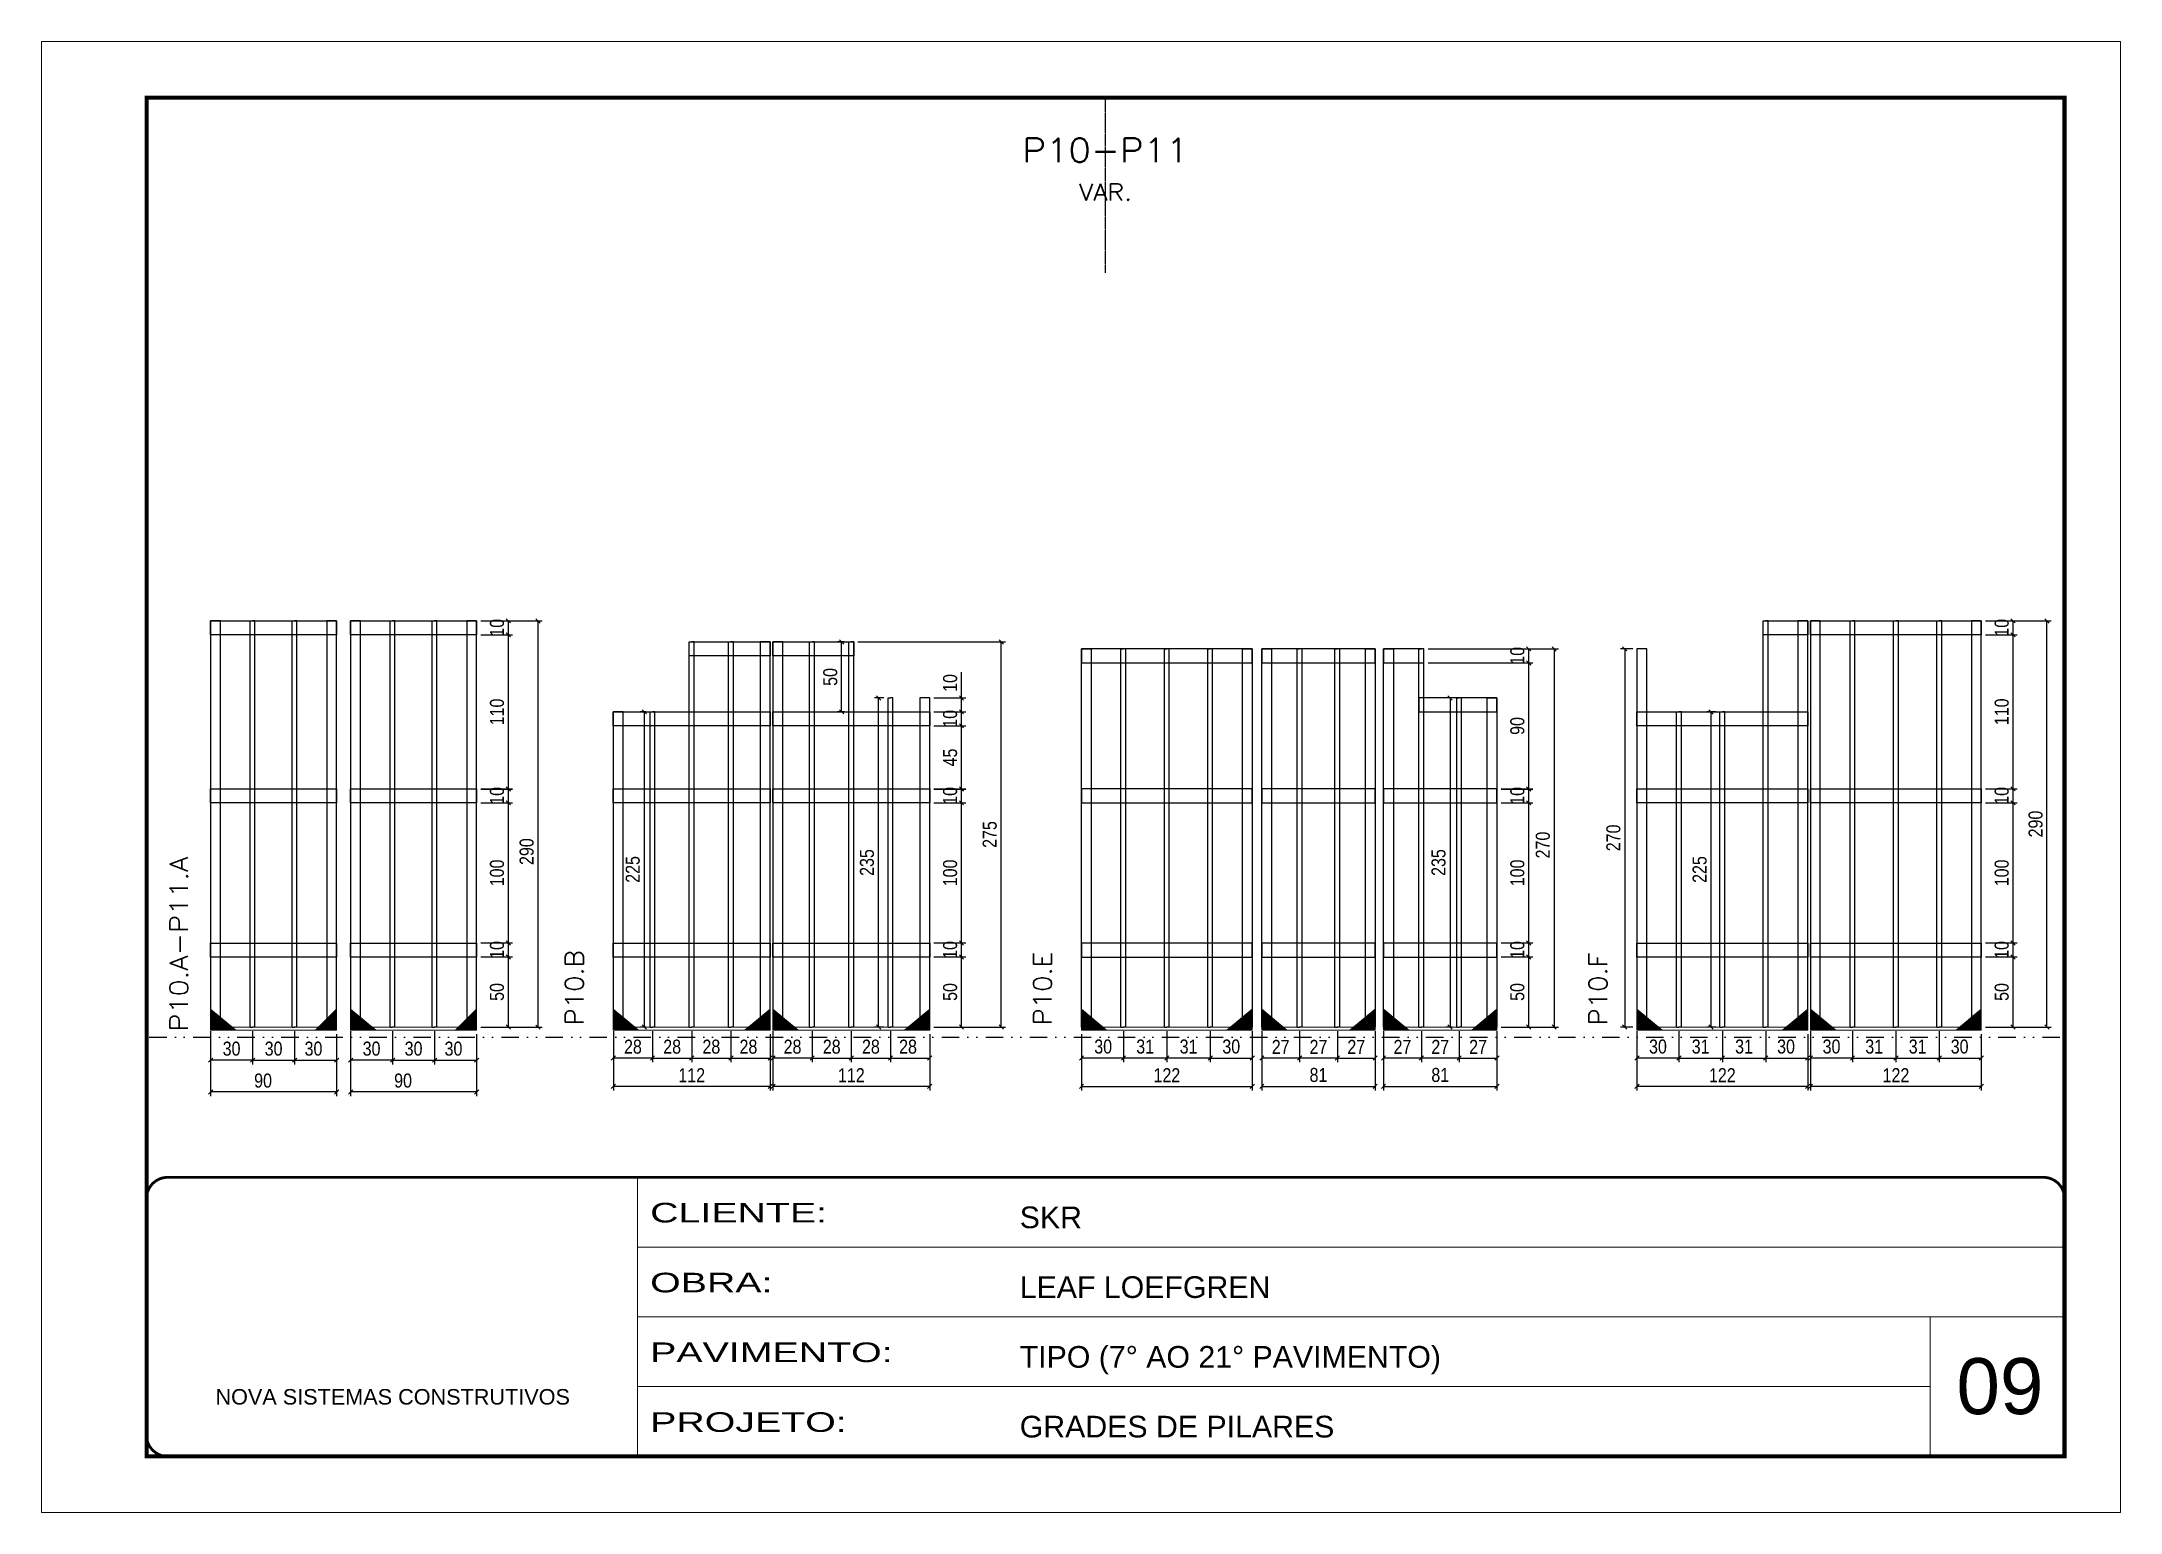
# Model space of a CAD drawing. Extents: x 14400 to 27878, y -21631 to 6985.
# Drawn here: x 14413 to 15898, y 3638 to 4688 of the extents above; entities that cross this region are included whole.
import ezdxf
from ezdxf.enums import TextEntityAlignment as Align

# ---------------------------------------------------------------- set-up
doc = ezdxf.new("R2010")
doc.units = 0
for name, pattern in [('CONTINUO', [0]), ('DASHED', [0.75, 0.5, -0.25]), ('DIVIDE2', [0.625, 0.25, -0.125, 0, -0.125, 0, -0.125]), ('HIDDEN', [0.375, 0.25, -0.125])]:
    doc.linetypes.add(name, pattern=pattern)
for name, color, linetype, lineweight in [('CARIMBO', 255, 'Continuous', 9), ('Folhas', 255, 'Continuous', 9), ('Madeira', 126, 'Continuous', 18), ('Sarr 2.2x7', 40, 'Continuous', 9), ('SARRAFO DE PRESSAO', 251, 'DASHED', 9), ('Texto Seção', 7, 'Continuous', 15)]:
    doc.layers.add(name, color=color, linetype=linetype, lineweight=lineweight)
for name, color, linetype in [('COTA', 241, 'Continuous'), ('Nível', 160, 'Continuous'), ('SARR_2.2x10', 60, 'Continuous'), ('SARR_3.5x7', 81, 'Continuous'), ('SARR_7x7', 40, 'Continuous'), ('Texto de Titulo', 7, 'Continuous'), ('Texto Qtd Sarr', 242, 'Continuous')]:
    doc.layers.add(name, color=color, linetype=linetype)
doc.styles.add('ARIAL', font='arial.ttf')
doc.styles.add('COTA TECNICA', font='techl___.ttf', dxfattribs={"height": 10})
doc.styles.add('REGUA-120', font='ROMANS.shx', dxfattribs={"height": 15})
doc.styles.add('ROMANS', font='romans.shx')
doc.styles.add('Tecnologia', font='')
doc.styles.get('Tecnologia').set_extended_font_data('Forgotten Futurist')
doc.dimstyles.new('PAINEL', dxfattribs={"dimtxt": 10, "dimasz": 3, "dimexe": 3, "dimexo": 3, "dimgap": 3, "dimtad": 1, "dimdec": 1, "dimzin": 12, "dimdsep": 46, "dimtxsty": 'COTA TECNICA', "dimblk1": 'OBLIQUE', "dimblk2": 'OBLIQUE', "dimsah": 1, "dimcen": 0.9, "dimclrd": 4, "dimclre": 4, "dimclrt": 240, "dimadec": 1, "dimazin": 3, "dimtfac": 1, "dimtdec": 1, "dimtmove": 0, "dimatfit": 3, "dimfxl": 1, "dimtolj": 1, "dimtzin": 12, "dimarcsym": 0})

msp = doc.modelspace()

# ---------------------------------------------------------------- texts
at = {"layer": 'CARIMBO', "style": 'ARIAL'}
msp.add_text('09', height=40, dxfattribs=at).set_placement((15781.33, 3707.72))
at = {"layer": 'Texto Seção', "style": 'REGUA-120'}
for s, width, p in [('P10.A-P11.A', 1.1, (14518.03, 3980.75)), ('P10.B', 1.05, (14800.6, 3985.16)), ('P10.E', 1.05, (15134.96, 3985.16)), ('P10.F', 1.05, (15531.81, 3985.16))]:
    msp.add_text(s, height=13, rotation=90, dxfattribs=dict(at, width=width)).set_placement(p)

# ---------------------------------------------------------------- blocks, each defined once
blk = doc.blocks.new('9999999999')
at = {"color": 30, "linetype": 'CONTINUO'}
for p, q in [((98564.6, 34230.2), (98564.6, 34429.4)), ((98564.6, 34379.6), (99584, 34379.6)), ((98564.6, 34329.8), (99488, 34329.8)), ((99584, 34329.8), (99488, 34329.8)), ((99488, 34329.8), (99488, 34230.2)), ((98564.6, 34280), (99488, 34280))]:
    blk.add_line(p, q, dxfattribs=at)
at = {"color": 30, "linetype": 'CONTINUO', "const_width": 2}
blk.add_lwpolyline([(99584, 34230.2), (99584, 34414.4, 0.414214), (99569, 34429.4), (98229, 34429.4, 0.414214), (98214, 34414.4), (98214, 34245.2, 0.414214), (98229, 34230.2), (99584, 34230.2)], format="xyb", dxfattribs=at)
at = {"layer": 'Folhas'}
blk.add_lwpolyline([(98139, 34190.2), (99624, 34190.2), (99624, 35240.2), (98139, 35240.2)], close=True, dxfattribs=at)
at = {"layer": 'Folhas', "color": 30, "const_width": 3}
blk.add_lwpolyline([(98214, 34230.2), (99584, 34230.2), (99584, 35200.2), (98214, 35200.2)], close=True, dxfattribs=at)
at = {"color": 7, "linetype": 'Continuous', "ltscale": 5, "style": 'ARIAL'}
for s, height, p in [('SKR', 15.48, (98837.7, 34393.1)), ('LEAF LOEFGREN', 15.483, (98837.7, 34343.3)), ('TIPO (7° AO 21° PAVIMENTO)', 15.483, (98837.7, 34293.5)), ('NOVA SISTEMAS CONSTRUTIVOS', 11.059, (98263.2, 34267.2)), ('GRADES DE PILARES', 15.483, (98837.7, 34243.7))]:
    blk.add_text(s, height=height, dxfattribs=at).set_placement(p)
at = {"layer": 'Folhas', "color": 7, "style": 'Tecnologia', "width": 1.5}
for s, p in [('CLIENTE:', (98573.7, 34397.2)), ('OBRA:', (98573.7, 34347.3)), ('PAVIMENTO:', (98573.7, 34297.5)), ('PROJETO:', (98573.7, 34247.7))]:
    blk.add_text(s, height=14, dxfattribs=at).set_placement(p)
blk = doc.blocks.new('titulo1')
at = {"layer": 'Defpoints', "color": 252, "linetype": 'HIDDEN', "ltscale": 2}
blk.add_line((0, 0), (0, 125), dxfattribs=at)
at = {"layer": 'Defpoints', "style": 'ROMANS', "oblique": 15}
blk.add_attdef('FOLHA', text='', height=10, dxfattribs=at).set_placement((0, 15.6), align=Align.MIDDLE_CENTER)
at = {"layer": 'Texto Qtd Sarr', "color": 3, "style": 'ROMANS', "oblique": 15}
for tag, height, p in [('TITULO', 17, (0, 71.4)), ('SEÇÃO', 12, (0, 41.5))]:
    blk.add_attdef(tag, text='', height=height, dxfattribs=at).set_placement(p, align=Align.MIDDLE_CENTER)
blk = doc.blocks.new('_Oblique')
at = {"color": 0, "linetype": 'ByBlock', "lineweight": -2}
blk.add_line((-0.5, -0.5), (0.5, 0.5), dxfattribs=at)
blk = doc.blocks.new('*D5979')
at = {"layer": 'COTA', "color": 4, "lineweight": -2, "transparency": 16777216}
for p, q in [((14634.2, 3965.9), (14634.2, 3934.7)), ((14724.2, 3965.9), (14724.2, 3934.7)), ((14724.2, 3937.7), (14634.2, 3937.7))]:
    blk.add_line(p, q, dxfattribs=at)
at = {"layer": 'Defpoints', "color": 0, "transparency": 16777216}
for p in [(14634.2, 3968.9), (14724.2, 3968.9), (14634.2, 3937.7)]:
    blk.add_point(p, dxfattribs=at)
at = {"layer": 'COTA', "color": 4, "lineweight": -2, "transparency": 16777216, "xscale": 3, "yscale": 3, "zscale": 3, "rotation": 180}
blk.add_blockref('_Oblique', (14634.2, 3937.7), dxfattribs=at)
at = {"layer": 'COTA', "color": 4, "lineweight": -2, "transparency": 16777216, "xscale": 3, "yscale": 3, "zscale": 3}
blk.add_blockref('_Oblique', (14724.2, 3937.7), dxfattribs=at)
at = {"layer": 'COTA', "color": 240, "transparency": 16777216, "insert": (14671.7, 3945.8), "char_height": 10, "attachment_point": 5, "style": 'COTA TECNICA'}
blk.add_mtext('\\A1;90', dxfattribs=at)
blk = doc.blocks.new('*D5980')
at = {"layer": 'COTA', "color": 4, "lineweight": -2, "transparency": 16777216}
for p, q in [((14727.2, 4034.1), (14749.9, 4034.1)), ((14746.9, 3984.1), (14746.9, 4034.1)), ((14727.2, 3984.1), (14749.9, 3984.1))]:
    blk.add_line(p, q, dxfattribs=at)
at = {"layer": 'Defpoints', "color": 0, "transparency": 16777216}
for p in [(14724.2, 4034.1), (14746.9, 4034.1), (14724.2, 3984.1)]:
    blk.add_point(p, dxfattribs=at)
at = {"layer": 'COTA', "color": 4, "lineweight": -2, "transparency": 16777216, "xscale": 3, "yscale": 3, "zscale": 3}
for p, rotation in [((14746.9, 4034.1), 90), ((14746.9, 3984.1), 270)]:
    blk.add_blockref('_Oblique', p, dxfattribs=dict(at, rotation=rotation))
at = {"layer": 'COTA', "color": 240, "transparency": 16777216, "insert": (14738.8, 4009.1), "char_height": 10, "attachment_point": 5, "rotation": 90, "style": 'COTA TECNICA'}
blk.add_mtext('\\A1;50', dxfattribs=at)
blk = doc.blocks.new('*D5981')
at = {"layer": 'COTA', "color": 4, "lineweight": -2, "transparency": 16777216}
for p, q in [((14727.2, 4044.1), (14749.9, 4044.1)), ((14746.9, 4034.1), (14746.9, 4044.1)), ((14727.2, 4034.1), (14749.9, 4034.1))]:
    blk.add_line(p, q, dxfattribs=at)
at = {"layer": 'Defpoints', "color": 0, "transparency": 16777216}
for p in [(14724.2, 4044.1), (14746.9, 4044.1), (14724.2, 4034.1)]:
    blk.add_point(p, dxfattribs=at)
at = {"layer": 'COTA', "color": 4, "lineweight": -2, "transparency": 16777216, "xscale": 3, "yscale": 3, "zscale": 3}
for p, rotation in [((14746.9, 4044.1), 90), ((14746.9, 4034.1), 270)]:
    blk.add_blockref('_Oblique', p, dxfattribs=dict(at, rotation=rotation))
at = {"layer": 'COTA', "color": 240, "transparency": 16777216, "insert": (14738.8, 4039.1), "char_height": 10, "attachment_point": 5, "rotation": 90, "style": 'COTA TECNICA'}
blk.add_mtext('\\A1;10', dxfattribs=at)
blk = doc.blocks.new('*D5982')
at = {"layer": 'COTA', "color": 4, "lineweight": -2, "transparency": 16777216}
for p, q in [((14727.2, 4144.1), (14749.9, 4144.1)), ((14746.9, 4044.1), (14746.9, 4144.1)), ((14727.2, 4044.1), (14749.9, 4044.1))]:
    blk.add_line(p, q, dxfattribs=at)
at = {"layer": 'Defpoints', "color": 0, "transparency": 16777216}
for p in [(14724.2, 4144.1), (14746.9, 4144.1), (14724.2, 4044.1)]:
    blk.add_point(p, dxfattribs=at)
at = {"layer": 'COTA', "color": 4, "lineweight": -2, "transparency": 16777216, "xscale": 3, "yscale": 3, "zscale": 3}
for p, rotation in [((14746.9, 4144.1), 90), ((14746.9, 4044.1), 270)]:
    blk.add_blockref('_Oblique', p, dxfattribs=dict(at, rotation=rotation))
at = {"layer": 'COTA', "color": 240, "transparency": 16777216, "insert": (14738.8, 4094.1), "char_height": 10, "attachment_point": 5, "rotation": 90, "style": 'COTA TECNICA'}
blk.add_mtext('\\A1;100', dxfattribs=at)
blk = doc.blocks.new('*D5983')
at = {"layer": 'COTA', "color": 4, "lineweight": -2, "transparency": 16777216}
for p, q in [((14727.2, 4154.1), (14749.9, 4154.1)), ((14727.2, 4144.1), (14749.9, 4144.1)), ((14746.9, 4144.1), (14746.9, 4154.1))]:
    blk.add_line(p, q, dxfattribs=at)
at = {"layer": 'Defpoints', "color": 0, "transparency": 16777216}
for p in [(14724.2, 4154.1), (14724.2, 4144.1), (14746.9, 4154.1)]:
    blk.add_point(p, dxfattribs=at)
at = {"layer": 'COTA', "color": 4, "lineweight": -2, "transparency": 16777216, "xscale": 3, "yscale": 3, "zscale": 3}
for p, rotation in [((14746.9, 4154.1), 90), ((14746.9, 4144.1), 270)]:
    blk.add_blockref('_Oblique', p, dxfattribs=dict(at, rotation=rotation))
at = {"layer": 'COTA', "color": 240, "transparency": 16777216, "insert": (14738.8, 4149.1), "char_height": 10, "attachment_point": 5, "rotation": 90, "style": 'COTA TECNICA'}
blk.add_mtext('\\A1;10', dxfattribs=at)
blk = doc.blocks.new('*D5984')
at = {"layer": 'COTA', "color": 4, "lineweight": -2, "transparency": 16777216}
for p, q in [((14727.2, 4274), (14771.1, 4274)), ((14768.1, 3984), (14768.1, 4274)), ((14727.2, 3984), (14771.1, 3984))]:
    blk.add_line(p, q, dxfattribs=at)
at = {"layer": 'Defpoints', "color": 0, "transparency": 16777216}
for p in [(14724.2, 4274), (14768.1, 4274), (14724.2, 3984)]:
    blk.add_point(p, dxfattribs=at)
at = {"layer": 'COTA', "color": 4, "lineweight": -2, "transparency": 16777216, "xscale": 3, "yscale": 3, "zscale": 3}
for p, rotation in [((14768.1, 4274), 90), ((14768.1, 3984), 270)]:
    blk.add_blockref('_Oblique', p, dxfattribs=dict(at, rotation=rotation))
at = {"layer": 'COTA', "color": 240, "transparency": 16777216, "insert": (14760, 4109.3), "char_height": 10, "attachment_point": 5, "rotation": 90, "style": 'COTA TECNICA'}
blk.add_mtext('\\A1;290', dxfattribs=at)
blk = doc.blocks.new('*D5985')
at = {"layer": 'COTA', "color": 4, "lineweight": -2, "transparency": 16777216}
for p, q in [((14534.2, 3965.9), (14534.2, 3934.7)), ((14624.2, 3965.9), (14624.2, 3934.7)), ((14624.2, 3937.7), (14534.2, 3937.7))]:
    blk.add_line(p, q, dxfattribs=at)
at = {"layer": 'Defpoints', "color": 0, "transparency": 16777216}
for p in [(14534.2, 3968.9), (14624.2, 3968.9), (14534.2, 3937.7)]:
    blk.add_point(p, dxfattribs=at)
at = {"layer": 'COTA', "color": 4, "lineweight": -2, "transparency": 16777216, "xscale": 3, "yscale": 3, "zscale": 3, "rotation": 180}
blk.add_blockref('_Oblique', (14534.2, 3937.7), dxfattribs=at)
at = {"layer": 'COTA', "color": 4, "lineweight": -2, "transparency": 16777216, "xscale": 3, "yscale": 3, "zscale": 3}
blk.add_blockref('_Oblique', (14624.2, 3937.7), dxfattribs=at)
at = {"layer": 'COTA', "color": 240, "transparency": 16777216, "insert": (14571.7, 3945.8), "char_height": 10, "attachment_point": 5, "style": 'COTA TECNICA'}
blk.add_mtext('\\A1;90', dxfattribs=at)
blk = doc.blocks.new('*D5986')
at = {"layer": 'COTA', "color": 4, "lineweight": -2, "transparency": 16777216}
for p, q in [((14534.2, 3981.1), (14534.2, 3957.4)), ((14564.2, 3981.1), (14564.2, 3957.4)), ((14564.2, 3960.4), (14534.2, 3960.4))]:
    blk.add_line(p, q, dxfattribs=at)
at = {"layer": 'Defpoints', "color": 0, "transparency": 16777216}
for p in [(14534.2, 3984.1), (14564.2, 3984.1), (14534.2, 3960.4)]:
    blk.add_point(p, dxfattribs=at)
at = {"layer": 'COTA', "color": 4, "lineweight": -2, "transparency": 16777216, "xscale": 3, "yscale": 3, "zscale": 3, "rotation": 180}
blk.add_blockref('_Oblique', (14534.2, 3960.4), dxfattribs=at)
at = {"layer": 'COTA', "color": 4, "lineweight": -2, "transparency": 16777216, "xscale": 3, "yscale": 3, "zscale": 3}
blk.add_blockref('_Oblique', (14564.2, 3960.4), dxfattribs=at)
at = {"layer": 'COTA', "color": 240, "transparency": 16777216, "insert": (14549.2, 3968.6), "char_height": 10, "attachment_point": 5, "style": 'COTA TECNICA'}
blk.add_mtext('\\A1;30', dxfattribs=at)
blk = doc.blocks.new('*D5987')
at = {"layer": 'COTA', "color": 4, "lineweight": -2, "transparency": 16777216}
for p, q in [((14594.2, 3981.1), (14594.2, 3957.4)), ((14624.2, 3978.9), (14624.2, 3957.4)), ((14594.2, 3960.4), (14624.2, 3960.4))]:
    blk.add_line(p, q, dxfattribs=at)
at = {"layer": 'Defpoints', "color": 0, "transparency": 16777216}
for p in [(14594.2, 3984.1), (14624.2, 3981.9), (14624.2, 3960.4)]:
    blk.add_point(p, dxfattribs=at)
at = {"layer": 'COTA', "color": 4, "lineweight": -2, "transparency": 16777216, "xscale": 3, "yscale": 3, "zscale": 3, "rotation": 180}
blk.add_blockref('_Oblique', (14594.2, 3960.4), dxfattribs=at)
at = {"layer": 'COTA', "color": 4, "lineweight": -2, "transparency": 16777216, "xscale": 3, "yscale": 3, "zscale": 3}
blk.add_blockref('_Oblique', (14624.2, 3960.4), dxfattribs=at)
at = {"layer": 'COTA', "color": 240, "transparency": 16777216, "insert": (14607.7, 3968.6), "char_height": 10, "attachment_point": 5, "style": 'COTA TECNICA'}
blk.add_mtext('\\A1;30', dxfattribs=at)
blk = doc.blocks.new('*D5988')
at = {"layer": 'COTA', "color": 4, "lineweight": -2, "transparency": 16777216}
for p, q in [((14564.2, 3981.1), (14564.2, 3957.4)), ((14594.2, 3981.1), (14594.2, 3957.4)), ((14564.2, 3960.4), (14594.2, 3960.4))]:
    blk.add_line(p, q, dxfattribs=at)
at = {"layer": 'Defpoints', "color": 0, "transparency": 16777216}
for p in [(14564.2, 3984.1), (14594.2, 3984.1), (14594.2, 3960.4)]:
    blk.add_point(p, dxfattribs=at)
at = {"layer": 'COTA', "color": 4, "lineweight": -2, "transparency": 16777216, "xscale": 3, "yscale": 3, "zscale": 3, "rotation": 180}
blk.add_blockref('_Oblique', (14564.2, 3960.4), dxfattribs=at)
at = {"layer": 'COTA', "color": 4, "lineweight": -2, "transparency": 16777216, "xscale": 3, "yscale": 3, "zscale": 3}
blk.add_blockref('_Oblique', (14594.2, 3960.4), dxfattribs=at)
at = {"layer": 'COTA', "color": 240, "transparency": 16777216, "insert": (14579.2, 3968.6), "char_height": 10, "attachment_point": 5, "style": 'COTA TECNICA'}
blk.add_mtext('\\A1;30', dxfattribs=at)
blk = doc.blocks.new('*D5989')
at = {"layer": 'COTA', "color": 4, "lineweight": -2, "transparency": 16777216}
for p, q in [((14727.2, 4264.1), (14749.9, 4264.1)), ((14746.9, 4154), (14746.9, 4264.1)), ((14727.2, 4154), (14749.9, 4154))]:
    blk.add_line(p, q, dxfattribs=at)
at = {"layer": 'Defpoints', "color": 0, "transparency": 16777216}
for p in [(14724.2, 4264.1), (14746.9, 4264.1), (14724.2, 4154)]:
    blk.add_point(p, dxfattribs=at)
at = {"layer": 'COTA', "color": 4, "lineweight": -2, "transparency": 16777216, "xscale": 3, "yscale": 3, "zscale": 3}
for p, rotation in [((14746.9, 4264.1), 90), ((14746.9, 4154), 270)]:
    blk.add_blockref('_Oblique', p, dxfattribs=dict(at, rotation=rotation))
at = {"layer": 'COTA', "color": 240, "transparency": 16777216, "insert": (14738.8, 4209), "char_height": 10, "attachment_point": 5, "rotation": 90, "style": 'COTA TECNICA'}
blk.add_mtext('\\A1;110', dxfattribs=at)
blk = doc.blocks.new('*D5990')
at = {"layer": 'COTA', "color": 4, "lineweight": -2, "transparency": 16777216}
for p, q in [((14727.2, 4274.1), (14749.9, 4274.1)), ((14727.2, 4264.1), (14749.9, 4264.1)), ((14746.9, 4264.1), (14746.9, 4274.1))]:
    blk.add_line(p, q, dxfattribs=at)
at = {"layer": 'Defpoints', "color": 0, "transparency": 16777216}
for p in [(14724.2, 4274.1), (14724.2, 4264.1), (14746.9, 4274.1)]:
    blk.add_point(p, dxfattribs=at)
at = {"layer": 'COTA', "color": 4, "lineweight": -2, "transparency": 16777216, "xscale": 3, "yscale": 3, "zscale": 3}
for p, rotation in [((14746.9, 4274.1), 90), ((14746.9, 4264.1), 270)]:
    blk.add_blockref('_Oblique', p, dxfattribs=dict(at, rotation=rotation))
at = {"layer": 'COTA', "color": 240, "transparency": 16777216, "insert": (14738.8, 4269.1), "char_height": 10, "attachment_point": 5, "rotation": 90, "style": 'COTA TECNICA'}
blk.add_mtext('\\A1;10', dxfattribs=at)
blk = doc.blocks.new('*D5992')
at = {"layer": 'COTA', "color": 4, "lineweight": -2, "transparency": 16777216}
for p, q in [((14634.2, 3981.1), (14634.2, 3957.4)), ((14664.2, 3981.1), (14664.2, 3957.4)), ((14664.2, 3960.4), (14634.2, 3960.4))]:
    blk.add_line(p, q, dxfattribs=at)
at = {"layer": 'Defpoints', "color": 0, "transparency": 16777216}
for p in [(14634.2, 3984.1), (14664.2, 3984.1), (14634.2, 3960.4)]:
    blk.add_point(p, dxfattribs=at)
at = {"layer": 'COTA', "color": 4, "lineweight": -2, "transparency": 16777216, "xscale": 3, "yscale": 3, "zscale": 3, "rotation": 180}
blk.add_blockref('_Oblique', (14634.2, 3960.4), dxfattribs=at)
at = {"layer": 'COTA', "color": 4, "lineweight": -2, "transparency": 16777216, "xscale": 3, "yscale": 3, "zscale": 3}
blk.add_blockref('_Oblique', (14664.2, 3960.4), dxfattribs=at)
at = {"layer": 'COTA', "color": 240, "transparency": 16777216, "insert": (14649.2, 3968.6), "char_height": 10, "attachment_point": 5, "style": 'COTA TECNICA'}
blk.add_mtext('\\A1;30', dxfattribs=at)
blk = doc.blocks.new('*D5993')
at = {"layer": 'COTA', "color": 4, "lineweight": -2, "transparency": 16777216}
for p, q in [((14694.2, 3981.1), (14694.2, 3957.4)), ((14724.2, 3978.9), (14724.2, 3957.4)), ((14694.2, 3960.4), (14724.2, 3960.4))]:
    blk.add_line(p, q, dxfattribs=at)
at = {"layer": 'Defpoints', "color": 0, "transparency": 16777216}
for p in [(14694.2, 3984.1), (14724.2, 3981.9), (14724.2, 3960.4)]:
    blk.add_point(p, dxfattribs=at)
at = {"layer": 'COTA', "color": 4, "lineweight": -2, "transparency": 16777216, "xscale": 3, "yscale": 3, "zscale": 3, "rotation": 180}
blk.add_blockref('_Oblique', (14694.2, 3960.4), dxfattribs=at)
at = {"layer": 'COTA', "color": 4, "lineweight": -2, "transparency": 16777216, "xscale": 3, "yscale": 3, "zscale": 3}
blk.add_blockref('_Oblique', (14724.2, 3960.4), dxfattribs=at)
at = {"layer": 'COTA', "color": 240, "transparency": 16777216, "insert": (14707.7, 3968.6), "char_height": 10, "attachment_point": 5, "style": 'COTA TECNICA'}
blk.add_mtext('\\A1;30', dxfattribs=at)
blk = doc.blocks.new('*D5994')
at = {"layer": 'COTA', "color": 4, "lineweight": -2, "transparency": 16777216}
for p, q in [((14664.2, 3981.1), (14664.2, 3957.4)), ((14694.2, 3981.1), (14694.2, 3957.4)), ((14664.2, 3960.4), (14694.2, 3960.4))]:
    blk.add_line(p, q, dxfattribs=at)
at = {"layer": 'Defpoints', "color": 0, "transparency": 16777216}
for p in [(14664.2, 3984.1), (14694.2, 3984.1), (14694.2, 3960.4)]:
    blk.add_point(p, dxfattribs=at)
at = {"layer": 'COTA', "color": 4, "lineweight": -2, "transparency": 16777216, "xscale": 3, "yscale": 3, "zscale": 3, "rotation": 180}
blk.add_blockref('_Oblique', (14664.2, 3960.4), dxfattribs=at)
at = {"layer": 'COTA', "color": 4, "lineweight": -2, "transparency": 16777216, "xscale": 3, "yscale": 3, "zscale": 3}
blk.add_blockref('_Oblique', (14694.2, 3960.4), dxfattribs=at)
at = {"layer": 'COTA', "color": 240, "transparency": 16777216, "insert": (14679.2, 3968.6), "char_height": 10, "attachment_point": 5, "style": 'COTA TECNICA'}
blk.add_mtext('\\A1;30', dxfattribs=at)
blk = doc.blocks.new('*D5995')
at = {"layer": 'COTA', "color": 4, "lineweight": -2, "transparency": 16777216}
for p, q in [((14935.9, 3965.9), (14935.9, 3938.7)), ((15047.9, 3965.9), (15047.9, 3938.7)), ((15047.9, 3941.7), (14935.9, 3941.7))]:
    blk.add_line(p, q, dxfattribs=at)
at = {"layer": 'Defpoints', "color": 0, "transparency": 16777216}
for p in [(14935.9, 3968.9), (15047.9, 3968.9), (14935.9, 3941.7)]:
    blk.add_point(p, dxfattribs=at)
at = {"layer": 'COTA', "color": 4, "lineweight": -2, "transparency": 16777216, "xscale": 3, "yscale": 3, "zscale": 3, "rotation": 180}
blk.add_blockref('_Oblique', (14935.9, 3941.7), dxfattribs=at)
at = {"layer": 'COTA', "color": 4, "lineweight": -2, "transparency": 16777216, "xscale": 3, "yscale": 3, "zscale": 3}
blk.add_blockref('_Oblique', (15047.9, 3941.7), dxfattribs=at)
at = {"layer": 'COTA', "color": 240, "transparency": 16777216, "insert": (14991.9, 3949.7), "char_height": 10, "attachment_point": 5, "style": 'COTA TECNICA'}
blk.add_mtext('\\A1;112', dxfattribs=at)
blk = doc.blocks.new('*D5996')
at = {"layer": 'COTA', "color": 4, "lineweight": -2, "transparency": 16777216}
for p, q in [((14935.9, 3981.1), (14935.9, 3958.9)), ((14963.9, 3981.1), (14963.9, 3958.9)), ((14963.9, 3961.9), (14935.9, 3961.9))]:
    blk.add_line(p, q, dxfattribs=at)
at = {"layer": 'Defpoints', "color": 0, "transparency": 16777216}
for p in [(14935.9, 3984.1), (14963.9, 3984.1), (14935.9, 3961.9)]:
    blk.add_point(p, dxfattribs=at)
at = {"layer": 'COTA', "color": 4, "lineweight": -2, "transparency": 16777216, "xscale": 3, "yscale": 3, "zscale": 3, "rotation": 180}
blk.add_blockref('_Oblique', (14935.9, 3961.9), dxfattribs=at)
at = {"layer": 'COTA', "color": 4, "lineweight": -2, "transparency": 16777216, "xscale": 3, "yscale": 3, "zscale": 3}
blk.add_blockref('_Oblique', (14963.9, 3961.9), dxfattribs=at)
at = {"layer": 'COTA', "color": 240, "transparency": 16777216, "insert": (14949.9, 3970), "char_height": 10, "attachment_point": 5, "style": 'COTA TECNICA'}
blk.add_mtext('\\A1;28', dxfattribs=at)
blk = doc.blocks.new('*D5997')
at = {"layer": 'COTA', "color": 4, "lineweight": -2, "transparency": 16777216}
for p, q in [((15019.9, 3981.1), (15019.9, 3958.9)), ((15047.9, 3978.9), (15047.9, 3958.9)), ((15019.9, 3961.9), (15047.9, 3961.9))]:
    blk.add_line(p, q, dxfattribs=at)
at = {"layer": 'Defpoints', "color": 0, "transparency": 16777216}
for p in [(15019.9, 3984.1), (15047.9, 3981.9), (15047.9, 3961.9)]:
    blk.add_point(p, dxfattribs=at)
at = {"layer": 'COTA', "color": 4, "lineweight": -2, "transparency": 16777216, "xscale": 3, "yscale": 3, "zscale": 3, "rotation": 180}
blk.add_blockref('_Oblique', (15019.9, 3961.9), dxfattribs=at)
at = {"layer": 'COTA', "color": 4, "lineweight": -2, "transparency": 16777216, "xscale": 3, "yscale": 3, "zscale": 3}
blk.add_blockref('_Oblique', (15047.9, 3961.9), dxfattribs=at)
at = {"layer": 'COTA', "color": 240, "transparency": 16777216, "insert": (15032.4, 3970), "char_height": 10, "attachment_point": 5, "style": 'COTA TECNICA'}
blk.add_mtext('\\A1;28', dxfattribs=at)
blk = doc.blocks.new('*D5998')
at = {"layer": 'COTA', "color": 4, "lineweight": -2, "transparency": 16777216}
for p, q in [((14963.9, 3981.1), (14963.9, 3958.9)), ((14991.9, 3981.1), (14991.9, 3958.9)), ((14963.9, 3961.9), (14991.9, 3961.9))]:
    blk.add_line(p, q, dxfattribs=at)
at = {"layer": 'Defpoints', "color": 0, "transparency": 16777216}
for p in [(14963.9, 3984.1), (14991.9, 3984.1), (14991.9, 3961.9)]:
    blk.add_point(p, dxfattribs=at)
at = {"layer": 'COTA', "color": 4, "lineweight": -2, "transparency": 16777216, "xscale": 3, "yscale": 3, "zscale": 3, "rotation": 180}
blk.add_blockref('_Oblique', (14963.9, 3961.9), dxfattribs=at)
at = {"layer": 'COTA', "color": 4, "lineweight": -2, "transparency": 16777216, "xscale": 3, "yscale": 3, "zscale": 3}
blk.add_blockref('_Oblique', (14991.9, 3961.9), dxfattribs=at)
at = {"layer": 'COTA', "color": 240, "transparency": 16777216, "insert": (14977.9, 3970), "char_height": 10, "attachment_point": 5, "style": 'COTA TECNICA'}
blk.add_mtext('\\A1;28', dxfattribs=at)
blk = doc.blocks.new('*D5999')
at = {"layer": 'COTA', "color": 4, "lineweight": -2, "transparency": 16777216}
for p, q in [((15050.9, 4034.1), (15073.6, 4034.1)), ((15070.6, 3984.1), (15070.6, 4034.1)), ((15050.9, 3984.1), (15073.6, 3984.1))]:
    blk.add_line(p, q, dxfattribs=at)
at = {"layer": 'Defpoints', "color": 0, "transparency": 16777216}
for p in [(15047.9, 4034.1), (15070.6, 4034.1), (15047.9, 3984.1)]:
    blk.add_point(p, dxfattribs=at)
at = {"layer": 'COTA', "color": 4, "lineweight": -2, "transparency": 16777216, "xscale": 3, "yscale": 3, "zscale": 3}
for p, rotation in [((15070.6, 4034.1), 90), ((15070.6, 3984.1), 270)]:
    blk.add_blockref('_Oblique', p, dxfattribs=dict(at, rotation=rotation))
at = {"layer": 'COTA', "color": 240, "transparency": 16777216, "insert": (15062.5, 4009.1), "char_height": 10, "attachment_point": 5, "rotation": 90, "style": 'COTA TECNICA'}
blk.add_mtext('\\A1;50', dxfattribs=at)
blk = doc.blocks.new('*D6000')
at = {"layer": 'COTA', "color": 4, "lineweight": -2, "transparency": 16777216}
for p, q in [((14991.9, 3981.1), (14991.9, 3958.9)), ((15019.9, 3981.1), (15019.9, 3958.9)), ((14991.9, 3961.9), (15019.9, 3961.9))]:
    blk.add_line(p, q, dxfattribs=at)
at = {"layer": 'Defpoints', "color": 0, "transparency": 16777216}
for p in [(14991.9, 3984.1), (15019.9, 3984.1), (15019.9, 3961.9)]:
    blk.add_point(p, dxfattribs=at)
at = {"layer": 'COTA', "color": 4, "lineweight": -2, "transparency": 16777216, "xscale": 3, "yscale": 3, "zscale": 3, "rotation": 180}
blk.add_blockref('_Oblique', (14991.9, 3961.9), dxfattribs=at)
at = {"layer": 'COTA', "color": 4, "lineweight": -2, "transparency": 16777216, "xscale": 3, "yscale": 3, "zscale": 3}
blk.add_blockref('_Oblique', (15019.9, 3961.9), dxfattribs=at)
at = {"layer": 'COTA', "color": 240, "transparency": 16777216, "insert": (15005.9, 3970), "char_height": 10, "attachment_point": 5, "style": 'COTA TECNICA'}
blk.add_mtext('\\A1;28', dxfattribs=at)
blk = doc.blocks.new('*D6001')
at = {"layer": 'COTA', "color": 4, "lineweight": -2, "transparency": 16777216}
for p, q in [((15050.9, 4044.1), (15073.6, 4044.1)), ((15070.6, 4034.1), (15070.6, 4044.1)), ((15050.9, 4034.1), (15073.6, 4034.1))]:
    blk.add_line(p, q, dxfattribs=at)
at = {"layer": 'Defpoints', "color": 0, "transparency": 16777216}
for p in [(15047.9, 4044.1), (15070.6, 4044.1), (15047.9, 4034.1)]:
    blk.add_point(p, dxfattribs=at)
at = {"layer": 'COTA', "color": 4, "lineweight": -2, "transparency": 16777216, "xscale": 3, "yscale": 3, "zscale": 3}
for p, rotation in [((15070.6, 4044.1), 90), ((15070.6, 4034.1), 270)]:
    blk.add_blockref('_Oblique', p, dxfattribs=dict(at, rotation=rotation))
at = {"layer": 'COTA', "color": 240, "transparency": 16777216, "insert": (15062.5, 4039.1), "char_height": 10, "attachment_point": 5, "rotation": 90, "style": 'COTA TECNICA'}
blk.add_mtext('\\A1;10', dxfattribs=at)
blk = doc.blocks.new('*D6002')
at = {"layer": 'COTA', "color": 4, "lineweight": -2, "transparency": 16777216}
for p, q in [((15050.9, 4144.1), (15073.6, 4144.1)), ((15070.6, 4044.1), (15070.6, 4144.1)), ((15050.9, 4044.1), (15073.6, 4044.1))]:
    blk.add_line(p, q, dxfattribs=at)
at = {"layer": 'Defpoints', "color": 0, "transparency": 16777216}
for p in [(15047.9, 4144.1), (15070.6, 4144.1), (15047.9, 4044.1)]:
    blk.add_point(p, dxfattribs=at)
at = {"layer": 'COTA', "color": 4, "lineweight": -2, "transparency": 16777216, "xscale": 3, "yscale": 3, "zscale": 3}
for p, rotation in [((15070.6, 4144.1), 90), ((15070.6, 4044.1), 270)]:
    blk.add_blockref('_Oblique', p, dxfattribs=dict(at, rotation=rotation))
at = {"layer": 'COTA', "color": 240, "transparency": 16777216, "insert": (15062.5, 4094.1), "char_height": 10, "attachment_point": 5, "rotation": 90, "style": 'COTA TECNICA'}
blk.add_mtext('\\A1;100', dxfattribs=at)
blk = doc.blocks.new('*D6003')
at = {"layer": 'COTA', "color": 4, "lineweight": -2, "transparency": 16777216}
for p, q in [((15050.9, 4154.1), (15073.6, 4154.1)), ((15050.9, 4144.1), (15073.6, 4144.1)), ((15070.6, 4144.1), (15070.6, 4154.1))]:
    blk.add_line(p, q, dxfattribs=at)
at = {"layer": 'Defpoints', "color": 0, "transparency": 16777216}
for p in [(15047.9, 4154.1), (15047.9, 4144.1), (15070.6, 4154.1)]:
    blk.add_point(p, dxfattribs=at)
at = {"layer": 'COTA', "color": 4, "lineweight": -2, "transparency": 16777216, "xscale": 3, "yscale": 3, "zscale": 3}
for p, rotation in [((15070.6, 4154.1), 90), ((15070.6, 4144.1), 270)]:
    blk.add_blockref('_Oblique', p, dxfattribs=dict(at, rotation=rotation))
at = {"layer": 'COTA', "color": 240, "transparency": 16777216, "insert": (15062.5, 4149.1), "char_height": 10, "attachment_point": 5, "rotation": 90, "style": 'COTA TECNICA'}
blk.add_mtext('\\A1;10', dxfattribs=at)
blk = doc.blocks.new('*D6004')
at = {"layer": 'COTA', "color": 4, "lineweight": -2, "transparency": 16777216}
for p, q in [((14821.9, 3965.9), (14821.9, 3938.7)), ((14933.9, 3965.9), (14933.9, 3938.7)), ((14933.9, 3941.7), (14821.9, 3941.7))]:
    blk.add_line(p, q, dxfattribs=at)
at = {"layer": 'Defpoints', "color": 0, "transparency": 16777216}
for p in [(14821.9, 3968.9), (14933.9, 3968.9), (14821.9, 3941.7)]:
    blk.add_point(p, dxfattribs=at)
at = {"layer": 'COTA', "color": 4, "lineweight": -2, "transparency": 16777216, "xscale": 3, "yscale": 3, "zscale": 3, "rotation": 180}
blk.add_blockref('_Oblique', (14821.9, 3941.7), dxfattribs=at)
at = {"layer": 'COTA', "color": 4, "lineweight": -2, "transparency": 16777216, "xscale": 3, "yscale": 3, "zscale": 3}
blk.add_blockref('_Oblique', (14933.9, 3941.7), dxfattribs=at)
at = {"layer": 'COTA', "color": 240, "transparency": 16777216, "insert": (14877.9, 3949.7), "char_height": 10, "attachment_point": 5, "style": 'COTA TECNICA'}
blk.add_mtext('\\A1;112', dxfattribs=at)
blk = doc.blocks.new('*D6005')
at = {"layer": 'COTA', "color": 4, "lineweight": -2, "transparency": 16777216}
for p, q in [((14821.9, 3981.1), (14821.9, 3958.9)), ((14849.9, 3981.1), (14849.9, 3958.9)), ((14849.9, 3961.9), (14821.9, 3961.9))]:
    blk.add_line(p, q, dxfattribs=at)
at = {"layer": 'Defpoints', "color": 0, "transparency": 16777216}
for p in [(14821.9, 3984.1), (14849.9, 3984.1), (14821.9, 3961.9)]:
    blk.add_point(p, dxfattribs=at)
at = {"layer": 'COTA', "color": 4, "lineweight": -2, "transparency": 16777216, "xscale": 3, "yscale": 3, "zscale": 3, "rotation": 180}
blk.add_blockref('_Oblique', (14821.9, 3961.9), dxfattribs=at)
at = {"layer": 'COTA', "color": 4, "lineweight": -2, "transparency": 16777216, "xscale": 3, "yscale": 3, "zscale": 3}
blk.add_blockref('_Oblique', (14849.9, 3961.9), dxfattribs=at)
at = {"layer": 'COTA', "color": 240, "transparency": 16777216, "insert": (14835.9, 3970), "char_height": 10, "attachment_point": 5, "style": 'COTA TECNICA'}
blk.add_mtext('\\A1;28', dxfattribs=at)
blk = doc.blocks.new('*D6006')
at = {"layer": 'COTA', "color": 4, "lineweight": -2, "transparency": 16777216}
for p, q in [((14905.9, 3981.1), (14905.9, 3958.9)), ((14933.9, 3978.9), (14933.9, 3958.9)), ((14905.9, 3961.9), (14933.9, 3961.9))]:
    blk.add_line(p, q, dxfattribs=at)
at = {"layer": 'Defpoints', "color": 0, "transparency": 16777216}
for p in [(14905.9, 3984.1), (14933.9, 3981.9), (14933.9, 3961.9)]:
    blk.add_point(p, dxfattribs=at)
at = {"layer": 'COTA', "color": 4, "lineweight": -2, "transparency": 16777216, "xscale": 3, "yscale": 3, "zscale": 3, "rotation": 180}
blk.add_blockref('_Oblique', (14905.9, 3961.9), dxfattribs=at)
at = {"layer": 'COTA', "color": 4, "lineweight": -2, "transparency": 16777216, "xscale": 3, "yscale": 3, "zscale": 3}
blk.add_blockref('_Oblique', (14933.9, 3961.9), dxfattribs=at)
at = {"layer": 'COTA', "color": 240, "transparency": 16777216, "insert": (14918.4, 3970), "char_height": 10, "attachment_point": 5, "style": 'COTA TECNICA'}
blk.add_mtext('\\A1;28', dxfattribs=at)
blk = doc.blocks.new('*D6007')
at = {"layer": 'COTA', "color": 4, "lineweight": -2, "transparency": 16777216}
for p, q in [((14849.9, 3981.1), (14849.9, 3958.9)), ((14877.9, 3981.1), (14877.9, 3958.9)), ((14849.9, 3961.9), (14877.9, 3961.9))]:
    blk.add_line(p, q, dxfattribs=at)
at = {"layer": 'Defpoints', "color": 0, "transparency": 16777216}
for p in [(14849.9, 3984.1), (14877.9, 3984.1), (14877.9, 3961.9)]:
    blk.add_point(p, dxfattribs=at)
at = {"layer": 'COTA', "color": 4, "lineweight": -2, "transparency": 16777216, "xscale": 3, "yscale": 3, "zscale": 3, "rotation": 180}
blk.add_blockref('_Oblique', (14849.9, 3961.9), dxfattribs=at)
at = {"layer": 'COTA', "color": 4, "lineweight": -2, "transparency": 16777216, "xscale": 3, "yscale": 3, "zscale": 3}
blk.add_blockref('_Oblique', (14877.9, 3961.9), dxfattribs=at)
at = {"layer": 'COTA', "color": 240, "transparency": 16777216, "insert": (14863.9, 3970), "char_height": 10, "attachment_point": 5, "style": 'COTA TECNICA'}
blk.add_mtext('\\A1;28', dxfattribs=at)
blk = doc.blocks.new('*D6008')
at = {"layer": 'COTA', "color": 4, "lineweight": -2, "transparency": 16777216}
for p, q in [((14877.9, 3981.1), (14877.9, 3958.9)), ((14905.9, 3981.1), (14905.9, 3958.9)), ((14877.9, 3961.9), (14905.9, 3961.9))]:
    blk.add_line(p, q, dxfattribs=at)
at = {"layer": 'Defpoints', "color": 0, "transparency": 16777216}
for p in [(14877.9, 3984.1), (14905.9, 3984.1), (14905.9, 3961.9)]:
    blk.add_point(p, dxfattribs=at)
at = {"layer": 'COTA', "color": 4, "lineweight": -2, "transparency": 16777216, "xscale": 3, "yscale": 3, "zscale": 3, "rotation": 180}
blk.add_blockref('_Oblique', (14877.9, 3961.9), dxfattribs=at)
at = {"layer": 'COTA', "color": 4, "lineweight": -2, "transparency": 16777216, "xscale": 3, "yscale": 3, "zscale": 3}
blk.add_blockref('_Oblique', (14905.9, 3961.9), dxfattribs=at)
at = {"layer": 'COTA', "color": 240, "transparency": 16777216, "insert": (14891.9, 3970), "char_height": 10, "attachment_point": 5, "style": 'COTA TECNICA'}
blk.add_mtext('\\A1;28', dxfattribs=at)
blk = doc.blocks.new('*D6009')
at = {"layer": 'COTA', "color": 4, "lineweight": -2, "transparency": 16777216}
for p, q in [((15156.3, 3965.9), (15156.3, 3938.7)), ((15278.3, 3965.9), (15278.3, 3938.7)), ((15156.3, 3941.7), (15278.3, 3941.7))]:
    blk.add_line(p, q, dxfattribs=at)
at = {"layer": 'Defpoints', "color": 0, "transparency": 16777216}
for p in [(15156.3, 3968.9), (15278.3, 3968.9), (15278.3, 3941.7)]:
    blk.add_point(p, dxfattribs=at)
at = {"layer": 'COTA', "color": 4, "lineweight": -2, "transparency": 16777216, "xscale": 3, "yscale": 3, "zscale": 3, "rotation": 180}
blk.add_blockref('_Oblique', (15156.3, 3941.7), dxfattribs=at)
at = {"layer": 'COTA', "color": 4, "lineweight": -2, "transparency": 16777216, "xscale": 3, "yscale": 3, "zscale": 3}
blk.add_blockref('_Oblique', (15278.3, 3941.7), dxfattribs=at)
at = {"layer": 'COTA', "color": 240, "transparency": 16777216, "insert": (15217.3, 3949.7), "char_height": 10, "attachment_point": 5, "style": 'COTA TECNICA'}
blk.add_mtext('\\A1;122', dxfattribs=at)
blk = doc.blocks.new('*D6010')
at = {"layer": 'COTA', "color": 4, "lineweight": -2, "transparency": 16777216}
for p, q in [((15248.3, 3981.1), (15248.3, 3958.9)), ((15278.3, 3981.1), (15278.3, 3958.9)), ((15248.3, 3961.9), (15278.3, 3961.9))]:
    blk.add_line(p, q, dxfattribs=at)
at = {"layer": 'Defpoints', "color": 0, "transparency": 16777216}
for p in [(15248.3, 3984.1), (15278.3, 3984.1), (15278.3, 3961.9)]:
    blk.add_point(p, dxfattribs=at)
at = {"layer": 'COTA', "color": 4, "lineweight": -2, "transparency": 16777216, "xscale": 3, "yscale": 3, "zscale": 3, "rotation": 180}
blk.add_blockref('_Oblique', (15248.3, 3961.9), dxfattribs=at)
at = {"layer": 'COTA', "color": 4, "lineweight": -2, "transparency": 16777216, "xscale": 3, "yscale": 3, "zscale": 3}
blk.add_blockref('_Oblique', (15278.3, 3961.9), dxfattribs=at)
at = {"layer": 'COTA', "color": 240, "transparency": 16777216, "insert": (15263.3, 3970.1), "char_height": 10, "attachment_point": 5, "style": 'COTA TECNICA'}
blk.add_mtext('\\A1;30', dxfattribs=at)
blk = doc.blocks.new('*D6011')
at = {"layer": 'COTA', "color": 4, "lineweight": -2, "transparency": 16777216}
for p, q in [((15186.3, 3981.1), (15186.3, 3958.9)), ((15156.3, 3978.9), (15156.3, 3958.9)), ((15186.3, 3961.9), (15156.3, 3961.9))]:
    blk.add_line(p, q, dxfattribs=at)
at = {"layer": 'Defpoints', "color": 0, "transparency": 16777216}
for p in [(15156.3, 3981.9), (15186.3, 3984.1), (15156.3, 3961.9)]:
    blk.add_point(p, dxfattribs=at)
at = {"layer": 'COTA', "color": 4, "lineweight": -2, "transparency": 16777216, "xscale": 3, "yscale": 3, "zscale": 3, "rotation": 180}
blk.add_blockref('_Oblique', (15156.3, 3961.9), dxfattribs=at)
at = {"layer": 'COTA', "color": 4, "lineweight": -2, "transparency": 16777216, "xscale": 3, "yscale": 3, "zscale": 3}
blk.add_blockref('_Oblique', (15186.3, 3961.9), dxfattribs=at)
at = {"layer": 'COTA', "color": 240, "transparency": 16777216, "insert": (15171.8, 3970.1), "char_height": 10, "attachment_point": 5, "style": 'COTA TECNICA'}
blk.add_mtext('\\A1;30', dxfattribs=at)
blk = doc.blocks.new('*D6012')
at = {"layer": 'COTA', "color": 4, "lineweight": -2, "transparency": 16777216}
for p, q in [((15217.3, 3981.1), (15217.3, 3958.9)), ((15248.3, 3981.1), (15248.3, 3958.9)), ((15248.3, 3961.9), (15217.3, 3961.9))]:
    blk.add_line(p, q, dxfattribs=at)
at = {"layer": 'Defpoints', "color": 0, "transparency": 16777216}
for p in [(15217.3, 3984.1), (15248.3, 3984.1), (15217.3, 3961.9)]:
    blk.add_point(p, dxfattribs=at)
at = {"layer": 'COTA', "color": 4, "lineweight": -2, "transparency": 16777216, "xscale": 3, "yscale": 3, "zscale": 3, "rotation": 180}
blk.add_blockref('_Oblique', (15217.3, 3961.9), dxfattribs=at)
at = {"layer": 'COTA', "color": 4, "lineweight": -2, "transparency": 16777216, "xscale": 3, "yscale": 3, "zscale": 3}
blk.add_blockref('_Oblique', (15248.3, 3961.9), dxfattribs=at)
at = {"layer": 'COTA', "color": 240, "transparency": 16777216, "insert": (15232.8, 3970.1), "char_height": 10, "attachment_point": 5, "style": 'COTA TECNICA'}
blk.add_mtext('\\A1;31', dxfattribs=at)
blk = doc.blocks.new('*D6013')
at = {"layer": 'COTA', "color": 4, "lineweight": -2, "transparency": 16777216}
for p, q in [((15186.3, 3981.1), (15186.3, 3958.9)), ((15217.3, 3981.1), (15217.3, 3958.9)), ((15217.3, 3961.9), (15186.3, 3961.9))]:
    blk.add_line(p, q, dxfattribs=at)
at = {"layer": 'Defpoints', "color": 0, "transparency": 16777216}
for p in [(15186.3, 3984.1), (15217.3, 3984.1), (15186.3, 3961.9)]:
    blk.add_point(p, dxfattribs=at)
at = {"layer": 'COTA', "color": 4, "lineweight": -2, "transparency": 16777216, "xscale": 3, "yscale": 3, "zscale": 3, "rotation": 180}
blk.add_blockref('_Oblique', (15186.3, 3961.9), dxfattribs=at)
at = {"layer": 'COTA', "color": 4, "lineweight": -2, "transparency": 16777216, "xscale": 3, "yscale": 3, "zscale": 3}
blk.add_blockref('_Oblique', (15217.3, 3961.9), dxfattribs=at)
at = {"layer": 'COTA', "color": 240, "transparency": 16777216, "insert": (15201.8, 3970.1), "char_height": 10, "attachment_point": 5, "style": 'COTA TECNICA'}
blk.add_mtext('\\A1;31', dxfattribs=at)
blk = doc.blocks.new('*D6014')
at = {"layer": 'COTA', "color": 4, "lineweight": -2, "transparency": 16777216}
for p, q in [((15372.1, 3965.9), (15372.1, 3938.7)), ((15453.1, 3965.9), (15453.1, 3938.7)), ((15372.1, 3941.7), (15453.1, 3941.7))]:
    blk.add_line(p, q, dxfattribs=at)
at = {"layer": 'Defpoints', "color": 0, "transparency": 16777216}
for p in [(15372.1, 3968.9), (15453.1, 3968.9), (15453.1, 3941.7)]:
    blk.add_point(p, dxfattribs=at)
at = {"layer": 'COTA', "color": 4, "lineweight": -2, "transparency": 16777216, "xscale": 3, "yscale": 3, "zscale": 3, "rotation": 180}
blk.add_blockref('_Oblique', (15372.1, 3941.7), dxfattribs=at)
at = {"layer": 'COTA', "color": 4, "lineweight": -2, "transparency": 16777216, "xscale": 3, "yscale": 3, "zscale": 3}
blk.add_blockref('_Oblique', (15453.1, 3941.7), dxfattribs=at)
at = {"layer": 'COTA', "color": 240, "transparency": 16777216, "insert": (15412.6, 3949.8), "char_height": 10, "attachment_point": 5, "style": 'COTA TECNICA'}
blk.add_mtext('\\A1;81', dxfattribs=at)
blk = doc.blocks.new('*D6015')
at = {"layer": 'COTA', "color": 4, "lineweight": -2, "transparency": 16777216}
for p, q in [((14845.1, 4209.1), (14841, 4209.1)), ((14844, 4209.1), (14844, 3984.1)), ((14845.1, 3984.1), (14841, 3984.1))]:
    blk.add_line(p, q, dxfattribs=at)
at = {"layer": 'Defpoints', "color": 0, "transparency": 16777216}
for p in [(14848.1, 4209.1), (14844, 3984.1), (14848.1, 3984.1)]:
    blk.add_point(p, dxfattribs=at)
at = {"layer": 'COTA', "color": 4, "lineweight": -2, "transparency": 16777216, "xscale": 3, "yscale": 3, "zscale": 3}
for p, rotation in [((14844, 4209.1), 90), ((14844, 3984.1), 270)]:
    blk.add_blockref('_Oblique', p, dxfattribs=dict(at, rotation=rotation))
at = {"layer": 'COTA', "color": 240, "transparency": 16777216, "insert": (14835.8, 4096.6), "char_height": 10, "attachment_point": 5, "rotation": 90, "style": 'COTA TECNICA'}
blk.add_mtext('\\A1;225', dxfattribs=at)
blk = doc.blocks.new('*D6016')
at = {"layer": 'COTA', "color": 4, "lineweight": -2, "transparency": 16777216}
for p, q in [((15050.9, 4209.1), (15073.6, 4209.1)), ((15070.6, 4199.1), (15070.6, 4209.1)), ((15050.9, 4199.1), (15073.6, 4199.1))]:
    blk.add_line(p, q, dxfattribs=at)
at = {"layer": 'Defpoints', "color": 0, "transparency": 16777216}
for p in [(15047.9, 4209.1), (15070.6, 4209.1), (15047.9, 4199.1)]:
    blk.add_point(p, dxfattribs=at)
at = {"layer": 'COTA', "color": 4, "lineweight": -2, "transparency": 16777216, "xscale": 3, "yscale": 3, "zscale": 3}
for p, rotation in [((15070.6, 4209.1), 90), ((15070.6, 4199.1), 270)]:
    blk.add_blockref('_Oblique', p, dxfattribs=dict(at, rotation=rotation))
at = {"layer": 'COTA', "color": 240, "transparency": 16777216, "insert": (15062.5, 4204.1), "char_height": 10, "attachment_point": 5, "rotation": 90, "style": 'COTA TECNICA'}
blk.add_mtext('\\A1;10', dxfattribs=at)
blk = doc.blocks.new('*D6017')
at = {"layer": 'COTA', "color": 4, "lineweight": -2, "transparency": 16777216}
for p, q in [((15070.6, 4219), (15070.6, 4237.5)), ((15050.9, 4219), (15073.6, 4219)), ((15070.6, 4209.1), (15070.6, 4219)), ((15050.9, 4209.1), (15073.6, 4209.1))]:
    blk.add_line(p, q, dxfattribs=at)
at = {"layer": 'Defpoints', "color": 0, "transparency": 16777216}
for p in [(15047.9, 4219), (15070.6, 4219), (15047.9, 4209.1)]:
    blk.add_point(p, dxfattribs=at)
at = {"layer": 'COTA', "color": 4, "lineweight": -2, "transparency": 16777216, "xscale": 3, "yscale": 3, "zscale": 3}
for p, rotation in [((15070.6, 4219), 90), ((15070.6, 4209.1), 270)]:
    blk.add_blockref('_Oblique', p, dxfattribs=dict(at, rotation=rotation))
at = {"layer": 'COTA', "color": 240, "transparency": 16777216, "insert": (15062.5, 4229.7), "char_height": 10, "attachment_point": 5, "rotation": 90, "style": 'COTA TECNICA'}
blk.add_mtext('\\A1;10', dxfattribs=at)
blk = doc.blocks.new('*D6018')
at = {"layer": 'COTA', "color": 4, "lineweight": -2, "transparency": 16777216}
for p, q in [((15015.1, 4219), (15008.4, 4219)), ((15011.4, 3984.1), (15011.4, 4219)), ((15015.1, 3984.1), (15008.4, 3984.1))]:
    blk.add_line(p, q, dxfattribs=at)
at = {"layer": 'Defpoints', "color": 0, "transparency": 16777216}
for p in [(15011.4, 4219), (15018.1, 4219), (15018.1, 3984.1)]:
    blk.add_point(p, dxfattribs=at)
at = {"layer": 'COTA', "color": 4, "lineweight": -2, "transparency": 16777216, "xscale": 3, "yscale": 3, "zscale": 3}
for p, rotation in [((15011.4, 4219), 90), ((15011.4, 3984.1), 270)]:
    blk.add_blockref('_Oblique', p, dxfattribs=dict(at, rotation=rotation))
at = {"layer": 'COTA', "color": 240, "transparency": 16777216, "insert": (15003.1, 4101.5), "char_height": 10, "attachment_point": 5, "rotation": 90, "style": 'COTA TECNICA'}
blk.add_mtext('\\A1;235', dxfattribs=at)
blk = doc.blocks.new('*D6019')
at = {"layer": 'COTA', "color": 4, "lineweight": -2, "transparency": 16777216}
for p, q in [((15050.9, 4199.1), (15073.6, 4199.1)), ((15070.6, 4154), (15070.6, 4199.1)), ((15050.9, 4154), (15073.6, 4154))]:
    blk.add_line(p, q, dxfattribs=at)
at = {"layer": 'Defpoints', "color": 0, "transparency": 16777216}
for p in [(15047.9, 4199.1), (15070.6, 4199.1), (15047.9, 4154)]:
    blk.add_point(p, dxfattribs=at)
at = {"layer": 'COTA', "color": 4, "lineweight": -2, "transparency": 16777216, "xscale": 3, "yscale": 3, "zscale": 3}
for p, rotation in [((15070.6, 4199.1), 90), ((15070.6, 4154), 270)]:
    blk.add_blockref('_Oblique', p, dxfattribs=dict(at, rotation=rotation))
at = {"layer": 'COTA', "color": 240, "transparency": 16777216, "insert": (15062.5, 4176.5), "char_height": 10, "attachment_point": 5, "rotation": 90, "style": 'COTA TECNICA'}
blk.add_mtext('\\A1;45', dxfattribs=at)
blk = doc.blocks.new('*D6020')
at = {"layer": 'COTA', "color": 4, "lineweight": -2, "transparency": 16777216}
for p, q in [((14987.1, 4259), (14982, 4259)), ((14985, 4209.1), (14985, 4259)), ((14987.1, 4209.1), (14982, 4209.1))]:
    blk.add_line(p, q, dxfattribs=at)
at = {"layer": 'Defpoints', "color": 0, "transparency": 16777216}
for p in [(14985, 4259), (14990.1, 4259), (14990.1, 4209.1)]:
    blk.add_point(p, dxfattribs=at)
at = {"layer": 'COTA', "color": 4, "lineweight": -2, "transparency": 16777216, "xscale": 3, "yscale": 3, "zscale": 3}
for p, rotation in [((14985, 4259), 90), ((14985, 4209.1), 270)]:
    blk.add_blockref('_Oblique', p, dxfattribs=dict(at, rotation=rotation))
at = {"layer": 'COTA', "color": 240, "transparency": 16777216, "insert": (14976.9, 4234), "char_height": 10, "attachment_point": 5, "rotation": 90, "style": 'COTA TECNICA'}
blk.add_mtext('\\A1;50', dxfattribs=at)
blk = doc.blocks.new('*D6021')
at = {"layer": 'COTA', "color": 4, "lineweight": -2, "transparency": 16777216}
for p, q in [((14996.6, 4259), (15102, 4259)), ((15099, 3984.1), (15099, 4259)), ((15050.9, 3984.1), (15102, 3984.1))]:
    blk.add_line(p, q, dxfattribs=at)
at = {"layer": 'Defpoints', "color": 0, "transparency": 16777216}
for p in [(14993.6, 4259), (15099, 4259), (15047.9, 3984.1)]:
    blk.add_point(p, dxfattribs=at)
at = {"layer": 'COTA', "color": 4, "lineweight": -2, "transparency": 16777216, "xscale": 3, "yscale": 3, "zscale": 3}
for p, rotation in [((15099, 4259), 90), ((15099, 3984.1), 270)]:
    blk.add_blockref('_Oblique', p, dxfattribs=dict(at, rotation=rotation))
at = {"layer": 'COTA', "color": 240, "transparency": 16777216, "insert": (15090.8, 4121.5), "char_height": 10, "attachment_point": 5, "rotation": 90, "style": 'COTA TECNICA'}
blk.add_mtext('\\A1;275', dxfattribs=at)
blk = doc.blocks.new('*D6022')
at = {"layer": 'COTA', "color": 4, "lineweight": -2, "transparency": 16777216}
for p, q in [((15426.1, 3981.1), (15426.1, 3958.9)), ((15453.1, 3981.1), (15453.1, 3958.9)), ((15426.1, 3961.9), (15453.1, 3961.9))]:
    blk.add_line(p, q, dxfattribs=at)
at = {"layer": 'Defpoints', "color": 0, "transparency": 16777216}
for p in [(15426.1, 3984.1), (15453.1, 3984.1), (15453.1, 3961.9)]:
    blk.add_point(p, dxfattribs=at)
at = {"layer": 'COTA', "color": 4, "lineweight": -2, "transparency": 16777216, "xscale": 3, "yscale": 3, "zscale": 3, "rotation": 180}
blk.add_blockref('_Oblique', (15426.1, 3961.9), dxfattribs=at)
at = {"layer": 'COTA', "color": 4, "lineweight": -2, "transparency": 16777216, "xscale": 3, "yscale": 3, "zscale": 3}
blk.add_blockref('_Oblique', (15453.1, 3961.9), dxfattribs=at)
at = {"layer": 'COTA', "color": 240, "transparency": 16777216, "insert": (15439.6, 3969.9), "char_height": 10, "attachment_point": 5, "style": 'COTA TECNICA'}
blk.add_mtext('\\A1;27', dxfattribs=at)
blk = doc.blocks.new('*D6023')
at = {"layer": 'COTA', "color": 4, "lineweight": -2, "transparency": 16777216}
for p, q in [((15372.1, 3981.1), (15372.1, 3958.9)), ((15399.1, 3981.1), (15399.1, 3958.9)), ((15399.1, 3961.9), (15372.1, 3961.9))]:
    blk.add_line(p, q, dxfattribs=at)
at = {"layer": 'Defpoints', "color": 0, "transparency": 16777216}
for p in [(15372.1, 3984.1), (15399.1, 3984.1), (15372.1, 3961.9)]:
    blk.add_point(p, dxfattribs=at)
at = {"layer": 'COTA', "color": 4, "lineweight": -2, "transparency": 16777216, "xscale": 3, "yscale": 3, "zscale": 3, "rotation": 180}
blk.add_blockref('_Oblique', (15372.1, 3961.9), dxfattribs=at)
at = {"layer": 'COTA', "color": 4, "lineweight": -2, "transparency": 16777216, "xscale": 3, "yscale": 3, "zscale": 3}
blk.add_blockref('_Oblique', (15399.1, 3961.9), dxfattribs=at)
at = {"layer": 'COTA', "color": 240, "transparency": 16777216, "insert": (15385.6, 3969.9), "char_height": 10, "attachment_point": 5, "style": 'COTA TECNICA'}
blk.add_mtext('\\A1;27', dxfattribs=at)
blk = doc.blocks.new('*D6026')
at = {"layer": 'COTA', "color": 4, "lineweight": -2, "transparency": 16777216}
for p, q in [((15285.1, 3965.9), (15285.1, 3938.7)), ((15366.1, 3965.9), (15366.1, 3938.7)), ((15285.1, 3941.7), (15366.1, 3941.7))]:
    blk.add_line(p, q, dxfattribs=at)
at = {"layer": 'Defpoints', "color": 0, "transparency": 16777216}
for p in [(15285.1, 3968.9), (15366.1, 3968.9), (15366.1, 3941.7)]:
    blk.add_point(p, dxfattribs=at)
at = {"layer": 'COTA', "color": 4, "lineweight": -2, "transparency": 16777216, "xscale": 3, "yscale": 3, "zscale": 3, "rotation": 180}
blk.add_blockref('_Oblique', (15285.1, 3941.7), dxfattribs=at)
at = {"layer": 'COTA', "color": 4, "lineweight": -2, "transparency": 16777216, "xscale": 3, "yscale": 3, "zscale": 3}
blk.add_blockref('_Oblique', (15366.1, 3941.7), dxfattribs=at)
at = {"layer": 'COTA', "color": 240, "transparency": 16777216, "insert": (15325.6, 3949.8), "char_height": 10, "attachment_point": 5, "style": 'COTA TECNICA'}
blk.add_mtext('\\A1;81', dxfattribs=at)
blk = doc.blocks.new('*D6024')
at = {"layer": 'COTA', "color": 4, "lineweight": -2, "transparency": 16777216}
for p, q in [((15339.1, 3981.1), (15339.1, 3958.9)), ((15366.1, 3981.1), (15366.1, 3958.9)), ((15339.1, 3961.9), (15366.1, 3961.9))]:
    blk.add_line(p, q, dxfattribs=at)
at = {"layer": 'Defpoints', "color": 0, "transparency": 16777216}
for p in [(15339.1, 3984.1), (15366.1, 3984.1), (15366.1, 3961.9)]:
    blk.add_point(p, dxfattribs=at)
at = {"layer": 'COTA', "color": 4, "lineweight": -2, "transparency": 16777216, "xscale": 3, "yscale": 3, "zscale": 3, "rotation": 180}
blk.add_blockref('_Oblique', (15339.1, 3961.9), dxfattribs=at)
at = {"layer": 'COTA', "color": 4, "lineweight": -2, "transparency": 16777216, "xscale": 3, "yscale": 3, "zscale": 3}
blk.add_blockref('_Oblique', (15366.1, 3961.9), dxfattribs=at)
at = {"layer": 'COTA', "color": 240, "transparency": 16777216, "insert": (15352.6, 3969.9), "char_height": 10, "attachment_point": 5, "style": 'COTA TECNICA'}
blk.add_mtext('\\A1;27', dxfattribs=at)
blk = doc.blocks.new('*D6025')
at = {"layer": 'COTA', "color": 4, "lineweight": -2, "transparency": 16777216}
for p, q in [((15285.1, 3981.1), (15285.1, 3958.9)), ((15312.1, 3981.1), (15312.1, 3958.9)), ((15312.1, 3961.9), (15285.1, 3961.9))]:
    blk.add_line(p, q, dxfattribs=at)
at = {"layer": 'Defpoints', "color": 0, "transparency": 16777216}
for p in [(15285.1, 3984.1), (15312.1, 3984.1), (15285.1, 3961.9)]:
    blk.add_point(p, dxfattribs=at)
at = {"layer": 'COTA', "color": 4, "lineweight": -2, "transparency": 16777216, "xscale": 3, "yscale": 3, "zscale": 3, "rotation": 180}
blk.add_blockref('_Oblique', (15285.1, 3961.9), dxfattribs=at)
at = {"layer": 'COTA', "color": 4, "lineweight": -2, "transparency": 16777216, "xscale": 3, "yscale": 3, "zscale": 3}
blk.add_blockref('_Oblique', (15312.1, 3961.9), dxfattribs=at)
at = {"layer": 'COTA', "color": 240, "transparency": 16777216, "insert": (15298.6, 3969.9), "char_height": 10, "attachment_point": 5, "style": 'COTA TECNICA'}
blk.add_mtext('\\A1;27', dxfattribs=at)
blk = doc.blocks.new('*D6027')
at = {"layer": 'COTA', "color": 4, "lineweight": -2, "transparency": 16777216}
for p, q in [((15312.1, 3981.1), (15312.1, 3958.9)), ((15339.1, 3981.1), (15339.1, 3958.9)), ((15339.1, 3961.9), (15312.1, 3961.9))]:
    blk.add_line(p, q, dxfattribs=at)
at = {"layer": 'Defpoints', "color": 0, "transparency": 16777216}
for p in [(15312.1, 3984.1), (15339.1, 3984.1), (15312.1, 3961.9)]:
    blk.add_point(p, dxfattribs=at)
at = {"layer": 'COTA', "color": 4, "lineweight": -2, "transparency": 16777216, "xscale": 3, "yscale": 3, "zscale": 3, "rotation": 180}
blk.add_blockref('_Oblique', (15312.1, 3961.9), dxfattribs=at)
at = {"layer": 'COTA', "color": 4, "lineweight": -2, "transparency": 16777216, "xscale": 3, "yscale": 3, "zscale": 3}
blk.add_blockref('_Oblique', (15339.1, 3961.9), dxfattribs=at)
at = {"layer": 'COTA', "color": 240, "transparency": 16777216, "insert": (15325.6, 3969.9), "char_height": 10, "attachment_point": 5, "style": 'COTA TECNICA'}
blk.add_mtext('\\A1;27', dxfattribs=at)
blk = doc.blocks.new('*D6028')
at = {"layer": 'COTA', "color": 4, "lineweight": -2, "transparency": 16777216}
for p, q in [((15399.1, 3981.1), (15399.1, 3958.9)), ((15426.1, 3981.1), (15426.1, 3958.9)), ((15426.1, 3961.9), (15399.1, 3961.9))]:
    blk.add_line(p, q, dxfattribs=at)
at = {"layer": 'Defpoints', "color": 0, "transparency": 16777216}
for p in [(15399.1, 3984.1), (15426.1, 3984.1), (15399.1, 3961.9)]:
    blk.add_point(p, dxfattribs=at)
at = {"layer": 'COTA', "color": 4, "lineweight": -2, "transparency": 16777216, "xscale": 3, "yscale": 3, "zscale": 3, "rotation": 180}
blk.add_blockref('_Oblique', (15399.1, 3961.9), dxfattribs=at)
at = {"layer": 'COTA', "color": 4, "lineweight": -2, "transparency": 16777216, "xscale": 3, "yscale": 3, "zscale": 3}
blk.add_blockref('_Oblique', (15426.1, 3961.9), dxfattribs=at)
at = {"layer": 'COTA', "color": 240, "transparency": 16777216, "insert": (15412.6, 3969.9), "char_height": 10, "attachment_point": 5, "style": 'COTA TECNICA'}
blk.add_mtext('\\A1;27', dxfattribs=at)
blk = doc.blocks.new('*D6034')
at = {"layer": 'COTA', "color": 4, "lineweight": -2, "transparency": 16777216}
for p, q in [((15677.1, 3965.9), (15677.1, 3938.7)), ((15799.1, 3965.9), (15799.1, 3938.7)), ((15799.1, 3941.7), (15677.1, 3941.7))]:
    blk.add_line(p, q, dxfattribs=at)
at = {"layer": 'Defpoints', "color": 0, "transparency": 16777216}
for p in [(15677.1, 3968.9), (15799.1, 3968.9), (15677.1, 3941.7)]:
    blk.add_point(p, dxfattribs=at)
at = {"layer": 'COTA', "color": 4, "lineweight": -2, "transparency": 16777216, "xscale": 3, "yscale": 3, "zscale": 3, "rotation": 180}
blk.add_blockref('_Oblique', (15677.1, 3941.7), dxfattribs=at)
at = {"layer": 'COTA', "color": 4, "lineweight": -2, "transparency": 16777216, "xscale": 3, "yscale": 3, "zscale": 3}
blk.add_blockref('_Oblique', (15799.1, 3941.7), dxfattribs=at)
at = {"layer": 'COTA', "color": 240, "transparency": 16777216, "insert": (15738.1, 3949.7), "char_height": 10, "attachment_point": 5, "style": 'COTA TECNICA'}
blk.add_mtext('\\A1;122', dxfattribs=at)
blk = doc.blocks.new('*D6035')
at = {"layer": 'COTA', "color": 4, "lineweight": -2, "transparency": 16777216}
for p, q in [((15677.1, 3981.1), (15677.1, 3958.9)), ((15707.1, 3981.1), (15707.1, 3958.9)), ((15707.1, 3961.9), (15677.1, 3961.9))]:
    blk.add_line(p, q, dxfattribs=at)
at = {"layer": 'Defpoints', "color": 0, "transparency": 16777216}
for p in [(15677.1, 3984.1), (15707.1, 3984.1), (15677.1, 3961.9)]:
    blk.add_point(p, dxfattribs=at)
at = {"layer": 'COTA', "color": 4, "lineweight": -2, "transparency": 16777216, "xscale": 3, "yscale": 3, "zscale": 3, "rotation": 180}
blk.add_blockref('_Oblique', (15677.1, 3961.9), dxfattribs=at)
at = {"layer": 'COTA', "color": 4, "lineweight": -2, "transparency": 16777216, "xscale": 3, "yscale": 3, "zscale": 3}
blk.add_blockref('_Oblique', (15707.1, 3961.9), dxfattribs=at)
at = {"layer": 'COTA', "color": 240, "transparency": 16777216, "insert": (15692.1, 3970.1), "char_height": 10, "attachment_point": 5, "style": 'COTA TECNICA'}
blk.add_mtext('\\A1;30', dxfattribs=at)
blk = doc.blocks.new('*D6036')
at = {"layer": 'COTA', "color": 4, "lineweight": -2, "transparency": 16777216}
for p, q in [((15769.1, 3981.1), (15769.1, 3958.9)), ((15799.1, 3978.9), (15799.1, 3958.9)), ((15769.1, 3961.9), (15799.1, 3961.9))]:
    blk.add_line(p, q, dxfattribs=at)
at = {"layer": 'Defpoints', "color": 0, "transparency": 16777216}
for p in [(15769.1, 3984.1), (15799.1, 3981.9), (15799.1, 3961.9)]:
    blk.add_point(p, dxfattribs=at)
at = {"layer": 'COTA', "color": 4, "lineweight": -2, "transparency": 16777216, "xscale": 3, "yscale": 3, "zscale": 3, "rotation": 180}
blk.add_blockref('_Oblique', (15769.1, 3961.9), dxfattribs=at)
at = {"layer": 'COTA', "color": 4, "lineweight": -2, "transparency": 16777216, "xscale": 3, "yscale": 3, "zscale": 3}
blk.add_blockref('_Oblique', (15799.1, 3961.9), dxfattribs=at)
at = {"layer": 'COTA', "color": 240, "transparency": 16777216, "insert": (15783.6, 3970.1), "char_height": 10, "attachment_point": 5, "style": 'COTA TECNICA'}
blk.add_mtext('\\A1;30', dxfattribs=at)
blk = doc.blocks.new('*D6037')
at = {"layer": 'COTA', "color": 4, "lineweight": -2, "transparency": 16777216}
for p, q in [((15707.1, 3981.1), (15707.1, 3958.9)), ((15738.1, 3981.1), (15738.1, 3958.9)), ((15707.1, 3961.9), (15738.1, 3961.9))]:
    blk.add_line(p, q, dxfattribs=at)
at = {"layer": 'Defpoints', "color": 0, "transparency": 16777216}
for p in [(15707.1, 3984.1), (15738.1, 3984.1), (15738.1, 3961.9)]:
    blk.add_point(p, dxfattribs=at)
at = {"layer": 'COTA', "color": 4, "lineweight": -2, "transparency": 16777216, "xscale": 3, "yscale": 3, "zscale": 3, "rotation": 180}
blk.add_blockref('_Oblique', (15707.1, 3961.9), dxfattribs=at)
at = {"layer": 'COTA', "color": 4, "lineweight": -2, "transparency": 16777216, "xscale": 3, "yscale": 3, "zscale": 3}
blk.add_blockref('_Oblique', (15738.1, 3961.9), dxfattribs=at)
at = {"layer": 'COTA', "color": 240, "transparency": 16777216, "insert": (15722.6, 3970.1), "char_height": 10, "attachment_point": 5, "style": 'COTA TECNICA'}
blk.add_mtext('\\A1;31', dxfattribs=at)
blk = doc.blocks.new('*D6038')
at = {"layer": 'COTA', "color": 4, "lineweight": -2, "transparency": 16777216}
for p, q in [((15802.1, 4034.1), (15824.8, 4034.1)), ((15821.8, 3984.1), (15821.8, 4034.1)), ((15802.1, 3984.1), (15824.8, 3984.1))]:
    blk.add_line(p, q, dxfattribs=at)
at = {"layer": 'Defpoints', "color": 0, "transparency": 16777216}
for p in [(15799.1, 4034.1), (15821.8, 4034.1), (15799.1, 3984.1)]:
    blk.add_point(p, dxfattribs=at)
at = {"layer": 'COTA', "color": 4, "lineweight": -2, "transparency": 16777216, "xscale": 3, "yscale": 3, "zscale": 3}
for p, rotation in [((15821.8, 4034.1), 90), ((15821.8, 3984.1), 270)]:
    blk.add_blockref('_Oblique', p, dxfattribs=dict(at, rotation=rotation))
at = {"layer": 'COTA', "color": 240, "transparency": 16777216, "insert": (15813.7, 4009.1), "char_height": 10, "attachment_point": 5, "rotation": 90, "style": 'COTA TECNICA'}
blk.add_mtext('\\A1;50', dxfattribs=at)
blk = doc.blocks.new('*D6039')
at = {"layer": 'COTA', "color": 4, "lineweight": -2, "transparency": 16777216}
for p, q in [((15738.1, 3981.1), (15738.1, 3958.9)), ((15769.1, 3981.1), (15769.1, 3958.9)), ((15738.1, 3961.9), (15769.1, 3961.9))]:
    blk.add_line(p, q, dxfattribs=at)
at = {"layer": 'Defpoints', "color": 0, "transparency": 16777216}
for p in [(15738.1, 3984.1), (15769.1, 3984.1), (15769.1, 3961.9)]:
    blk.add_point(p, dxfattribs=at)
at = {"layer": 'COTA', "color": 4, "lineweight": -2, "transparency": 16777216, "xscale": 3, "yscale": 3, "zscale": 3, "rotation": 180}
blk.add_blockref('_Oblique', (15738.1, 3961.9), dxfattribs=at)
at = {"layer": 'COTA', "color": 4, "lineweight": -2, "transparency": 16777216, "xscale": 3, "yscale": 3, "zscale": 3}
blk.add_blockref('_Oblique', (15769.1, 3961.9), dxfattribs=at)
at = {"layer": 'COTA', "color": 240, "transparency": 16777216, "insert": (15753.6, 3970.1), "char_height": 10, "attachment_point": 5, "style": 'COTA TECNICA'}
blk.add_mtext('\\A1;31', dxfattribs=at)
blk = doc.blocks.new('*D6040')
at = {"layer": 'COTA', "color": 4, "lineweight": -2, "transparency": 16777216}
for p, q in [((15802.1, 4044.1), (15824.8, 4044.1)), ((15821.8, 4034.1), (15821.8, 4044.1)), ((15802.1, 4034.1), (15824.8, 4034.1))]:
    blk.add_line(p, q, dxfattribs=at)
at = {"layer": 'Defpoints', "color": 0, "transparency": 16777216}
for p in [(15799.1, 4044.1), (15821.8, 4044.1), (15799.1, 4034.1)]:
    blk.add_point(p, dxfattribs=at)
at = {"layer": 'COTA', "color": 4, "lineweight": -2, "transparency": 16777216, "xscale": 3, "yscale": 3, "zscale": 3}
for p, rotation in [((15821.8, 4044.1), 90), ((15821.8, 4034.1), 270)]:
    blk.add_blockref('_Oblique', p, dxfattribs=dict(at, rotation=rotation))
at = {"layer": 'COTA', "color": 240, "transparency": 16777216, "insert": (15813.7, 4039.1), "char_height": 10, "attachment_point": 5, "rotation": 90, "style": 'COTA TECNICA'}
blk.add_mtext('\\A1;10', dxfattribs=at)
blk = doc.blocks.new('*D6041')
at = {"layer": 'COTA', "color": 4, "lineweight": -2, "transparency": 16777216}
for p, q in [((15802.1, 4144.1), (15824.8, 4144.1)), ((15821.8, 4044.1), (15821.8, 4144.1)), ((15802.1, 4044.1), (15824.8, 4044.1))]:
    blk.add_line(p, q, dxfattribs=at)
at = {"layer": 'Defpoints', "color": 0, "transparency": 16777216}
for p in [(15799.1, 4144.1), (15821.8, 4144.1), (15799.1, 4044.1)]:
    blk.add_point(p, dxfattribs=at)
at = {"layer": 'COTA', "color": 4, "lineweight": -2, "transparency": 16777216, "xscale": 3, "yscale": 3, "zscale": 3}
for p, rotation in [((15821.8, 4144.1), 90), ((15821.8, 4044.1), 270)]:
    blk.add_blockref('_Oblique', p, dxfattribs=dict(at, rotation=rotation))
at = {"layer": 'COTA', "color": 240, "transparency": 16777216, "insert": (15813.7, 4094.1), "char_height": 10, "attachment_point": 5, "rotation": 90, "style": 'COTA TECNICA'}
blk.add_mtext('\\A1;100', dxfattribs=at)
blk = doc.blocks.new('*D6042')
at = {"layer": 'COTA', "color": 4, "lineweight": -2, "transparency": 16777216}
for p, q in [((15802.1, 4154.1), (15824.8, 4154.1)), ((15802.1, 4144.1), (15824.8, 4144.1)), ((15821.8, 4144.1), (15821.8, 4154.1))]:
    blk.add_line(p, q, dxfattribs=at)
at = {"layer": 'Defpoints', "color": 0, "transparency": 16777216}
for p in [(15799.1, 4154.1), (15799.1, 4144.1), (15821.8, 4154.1)]:
    blk.add_point(p, dxfattribs=at)
at = {"layer": 'COTA', "color": 4, "lineweight": -2, "transparency": 16777216, "xscale": 3, "yscale": 3, "zscale": 3}
for p, rotation in [((15821.8, 4154.1), 90), ((15821.8, 4144.1), 270)]:
    blk.add_blockref('_Oblique', p, dxfattribs=dict(at, rotation=rotation))
at = {"layer": 'COTA', "color": 240, "transparency": 16777216, "insert": (15813.7, 4149.1), "char_height": 10, "attachment_point": 5, "rotation": 90, "style": 'COTA TECNICA'}
blk.add_mtext('\\A1;10', dxfattribs=at)
blk = doc.blocks.new('*D6043')
at = {"layer": 'COTA', "color": 4, "lineweight": -2, "transparency": 16777216}
for p, q in [((15802.1, 4264.1), (15824.8, 4264.1)), ((15821.8, 4154.1), (15821.8, 4264.1)), ((15802.1, 4154.1), (15824.8, 4154.1))]:
    blk.add_line(p, q, dxfattribs=at)
at = {"layer": 'Defpoints', "color": 0, "transparency": 16777216}
for p in [(15799.1, 4264.1), (15821.8, 4264.1), (15799.1, 4154.1)]:
    blk.add_point(p, dxfattribs=at)
at = {"layer": 'COTA', "color": 4, "lineweight": -2, "transparency": 16777216, "xscale": 3, "yscale": 3, "zscale": 3}
for p, rotation in [((15821.8, 4264.1), 90), ((15821.8, 4154.1), 270)]:
    blk.add_blockref('_Oblique', p, dxfattribs=dict(at, rotation=rotation))
at = {"layer": 'COTA', "color": 240, "transparency": 16777216, "insert": (15813.7, 4209.1), "char_height": 10, "attachment_point": 5, "rotation": 90, "style": 'COTA TECNICA'}
blk.add_mtext('\\A1;110', dxfattribs=at)
blk = doc.blocks.new('*D6044')
at = {"layer": 'COTA', "color": 4, "lineweight": -2, "transparency": 16777216}
for p, q in [((15802.1, 4274.1), (15824.8, 4274.1)), ((15802.1, 4264.1), (15824.8, 4264.1)), ((15821.8, 4264.1), (15821.8, 4274.1))]:
    blk.add_line(p, q, dxfattribs=at)
at = {"layer": 'Defpoints', "color": 0, "transparency": 16777216}
for p in [(15799.1, 4274.1), (15799.1, 4264.1), (15821.8, 4274.1)]:
    blk.add_point(p, dxfattribs=at)
at = {"layer": 'COTA', "color": 4, "lineweight": -2, "transparency": 16777216, "xscale": 3, "yscale": 3, "zscale": 3}
for p, rotation in [((15821.8, 4274.1), 90), ((15821.8, 4264.1), 270)]:
    blk.add_blockref('_Oblique', p, dxfattribs=dict(at, rotation=rotation))
at = {"layer": 'COTA', "color": 240, "transparency": 16777216, "insert": (15813.7, 4269.1), "char_height": 10, "attachment_point": 5, "rotation": 90, "style": 'COTA TECNICA'}
blk.add_mtext('\\A1;10', dxfattribs=at)
blk = doc.blocks.new('*D6029')
at = {"layer": 'COTA', "color": 4, "lineweight": -2, "transparency": 16777216}
for p, q in [((15553.1, 3965.9), (15553.1, 3938.7)), ((15675.1, 3965.9), (15675.1, 3938.7)), ((15675.1, 3941.7), (15553.1, 3941.7))]:
    blk.add_line(p, q, dxfattribs=at)
at = {"layer": 'Defpoints', "color": 0, "transparency": 16777216}
for p in [(15553.1, 3968.9), (15675.1, 3968.9), (15553.1, 3941.7)]:
    blk.add_point(p, dxfattribs=at)
at = {"layer": 'COTA', "color": 4, "lineweight": -2, "transparency": 16777216, "xscale": 3, "yscale": 3, "zscale": 3, "rotation": 180}
blk.add_blockref('_Oblique', (15553.1, 3941.7), dxfattribs=at)
at = {"layer": 'COTA', "color": 4, "lineweight": -2, "transparency": 16777216, "xscale": 3, "yscale": 3, "zscale": 3}
blk.add_blockref('_Oblique', (15675.1, 3941.7), dxfattribs=at)
at = {"layer": 'COTA', "color": 240, "transparency": 16777216, "insert": (15614.1, 3949.7), "char_height": 10, "attachment_point": 5, "style": 'COTA TECNICA'}
blk.add_mtext('\\A1;122', dxfattribs=at)
blk = doc.blocks.new('*D6030')
at = {"layer": 'COTA', "color": 4, "lineweight": -2, "transparency": 16777216}
for p, q in [((15553.1, 3981.1), (15553.1, 3958.9)), ((15583.1, 3981.1), (15583.1, 3958.9)), ((15583.1, 3961.9), (15553.1, 3961.9))]:
    blk.add_line(p, q, dxfattribs=at)
at = {"layer": 'Defpoints', "color": 0, "transparency": 16777216}
for p in [(15553.1, 3984.1), (15583.1, 3984.1), (15553.1, 3961.9)]:
    blk.add_point(p, dxfattribs=at)
at = {"layer": 'COTA', "color": 4, "lineweight": -2, "transparency": 16777216, "xscale": 3, "yscale": 3, "zscale": 3, "rotation": 180}
blk.add_blockref('_Oblique', (15553.1, 3961.9), dxfattribs=at)
at = {"layer": 'COTA', "color": 4, "lineweight": -2, "transparency": 16777216, "xscale": 3, "yscale": 3, "zscale": 3}
blk.add_blockref('_Oblique', (15583.1, 3961.9), dxfattribs=at)
at = {"layer": 'COTA', "color": 240, "transparency": 16777216, "insert": (15568.1, 3970.1), "char_height": 10, "attachment_point": 5, "style": 'COTA TECNICA'}
blk.add_mtext('\\A1;30', dxfattribs=at)
blk = doc.blocks.new('*D6031')
at = {"layer": 'COTA', "color": 4, "lineweight": -2, "transparency": 16777216}
for p, q in [((15645.1, 3981.1), (15645.1, 3958.9)), ((15675.1, 3978.9), (15675.1, 3958.9)), ((15645.1, 3961.9), (15675.1, 3961.9))]:
    blk.add_line(p, q, dxfattribs=at)
at = {"layer": 'Defpoints', "color": 0, "transparency": 16777216}
for p in [(15645.1, 3984.1), (15675.1, 3981.9), (15675.1, 3961.9)]:
    blk.add_point(p, dxfattribs=at)
at = {"layer": 'COTA', "color": 4, "lineweight": -2, "transparency": 16777216, "xscale": 3, "yscale": 3, "zscale": 3, "rotation": 180}
blk.add_blockref('_Oblique', (15645.1, 3961.9), dxfattribs=at)
at = {"layer": 'COTA', "color": 4, "lineweight": -2, "transparency": 16777216, "xscale": 3, "yscale": 3, "zscale": 3}
blk.add_blockref('_Oblique', (15675.1, 3961.9), dxfattribs=at)
at = {"layer": 'COTA', "color": 240, "transparency": 16777216, "insert": (15659.6, 3970.1), "char_height": 10, "attachment_point": 5, "style": 'COTA TECNICA'}
blk.add_mtext('\\A1;30', dxfattribs=at)
blk = doc.blocks.new('*D6032')
at = {"layer": 'COTA', "color": 4, "lineweight": -2, "transparency": 16777216}
for p, q in [((15583.1, 3981.1), (15583.1, 3958.9)), ((15614.1, 3981.1), (15614.1, 3958.9)), ((15583.1, 3961.9), (15614.1, 3961.9))]:
    blk.add_line(p, q, dxfattribs=at)
at = {"layer": 'Defpoints', "color": 0, "transparency": 16777216}
for p in [(15583.1, 3984.1), (15614.1, 3984.1), (15614.1, 3961.9)]:
    blk.add_point(p, dxfattribs=at)
at = {"layer": 'COTA', "color": 4, "lineweight": -2, "transparency": 16777216, "xscale": 3, "yscale": 3, "zscale": 3, "rotation": 180}
blk.add_blockref('_Oblique', (15583.1, 3961.9), dxfattribs=at)
at = {"layer": 'COTA', "color": 4, "lineweight": -2, "transparency": 16777216, "xscale": 3, "yscale": 3, "zscale": 3}
blk.add_blockref('_Oblique', (15614.1, 3961.9), dxfattribs=at)
at = {"layer": 'COTA', "color": 240, "transparency": 16777216, "insert": (15598.6, 3970.1), "char_height": 10, "attachment_point": 5, "style": 'COTA TECNICA'}
blk.add_mtext('\\A1;31', dxfattribs=at)
blk = doc.blocks.new('*D6033')
at = {"layer": 'COTA', "color": 4, "lineweight": -2, "transparency": 16777216}
for p, q in [((15614.1, 3981.1), (15614.1, 3958.9)), ((15645.1, 3981.1), (15645.1, 3958.9)), ((15614.1, 3961.9), (15645.1, 3961.9))]:
    blk.add_line(p, q, dxfattribs=at)
at = {"layer": 'Defpoints', "color": 0, "transparency": 16777216}
for p in [(15614.1, 3984.1), (15645.1, 3984.1), (15645.1, 3961.9)]:
    blk.add_point(p, dxfattribs=at)
at = {"layer": 'COTA', "color": 4, "lineweight": -2, "transparency": 16777216, "xscale": 3, "yscale": 3, "zscale": 3, "rotation": 180}
blk.add_blockref('_Oblique', (15614.1, 3961.9), dxfattribs=at)
at = {"layer": 'COTA', "color": 4, "lineweight": -2, "transparency": 16777216, "xscale": 3, "yscale": 3, "zscale": 3}
blk.add_blockref('_Oblique', (15645.1, 3961.9), dxfattribs=at)
at = {"layer": 'COTA', "color": 240, "transparency": 16777216, "insert": (15629.6, 3970.1), "char_height": 10, "attachment_point": 5, "style": 'COTA TECNICA'}
blk.add_mtext('\\A1;31', dxfattribs=at)
blk = doc.blocks.new('*D6046')
at = {"layer": 'COTA', "color": 4, "lineweight": -2, "transparency": 16777216}
for p, q in [((15456.1, 4034.1), (15478.8, 4034.1)), ((15475.8, 3984.1), (15475.8, 4034.1)), ((15456.1, 3984.1), (15478.8, 3984.1))]:
    blk.add_line(p, q, dxfattribs=at)
at = {"layer": 'Defpoints', "color": 0, "transparency": 16777216}
for p in [(15453.1, 4034.1), (15475.8, 4034.1), (15453.1, 3984.1)]:
    blk.add_point(p, dxfattribs=at)
at = {"layer": 'COTA', "color": 4, "lineweight": -2, "transparency": 16777216, "xscale": 3, "yscale": 3, "zscale": 3}
for p, rotation in [((15475.8, 4034.1), 90), ((15475.8, 3984.1), 270)]:
    blk.add_blockref('_Oblique', p, dxfattribs=dict(at, rotation=rotation))
at = {"layer": 'COTA', "color": 240, "transparency": 16777216, "insert": (15467.7, 4009.1), "char_height": 10, "attachment_point": 5, "rotation": 90, "style": 'COTA TECNICA'}
blk.add_mtext('\\A1;50', dxfattribs=at)
blk = doc.blocks.new('*D6047')
at = {"layer": 'COTA', "color": 4, "lineweight": -2, "transparency": 16777216}
for p, q in [((15456.1, 4044.1), (15478.8, 4044.1)), ((15475.8, 4034.1), (15475.8, 4044.1)), ((15456.1, 4034.1), (15478.8, 4034.1))]:
    blk.add_line(p, q, dxfattribs=at)
at = {"layer": 'Defpoints', "color": 0, "transparency": 16777216}
for p in [(15453.1, 4044.1), (15475.8, 4044.1), (15453.1, 4034.1)]:
    blk.add_point(p, dxfattribs=at)
at = {"layer": 'COTA', "color": 4, "lineweight": -2, "transparency": 16777216, "xscale": 3, "yscale": 3, "zscale": 3}
for p, rotation in [((15475.8, 4044.1), 90), ((15475.8, 4034.1), 270)]:
    blk.add_blockref('_Oblique', p, dxfattribs=dict(at, rotation=rotation))
at = {"layer": 'COTA', "color": 240, "transparency": 16777216, "insert": (15467.7, 4039.1), "char_height": 10, "attachment_point": 5, "rotation": 90, "style": 'COTA TECNICA'}
blk.add_mtext('\\A1;10', dxfattribs=at)
blk = doc.blocks.new('*D6048')
at = {"layer": 'COTA', "color": 4, "lineweight": -2, "transparency": 16777216}
for p, q in [((15456.1, 4144.1), (15478.8, 4144.1)), ((15475.8, 4044.1), (15475.8, 4144.1)), ((15456.1, 4044.1), (15478.8, 4044.1))]:
    blk.add_line(p, q, dxfattribs=at)
at = {"layer": 'Defpoints', "color": 0, "transparency": 16777216}
for p in [(15453.1, 4144.1), (15475.8, 4144.1), (15453.1, 4044.1)]:
    blk.add_point(p, dxfattribs=at)
at = {"layer": 'COTA', "color": 4, "lineweight": -2, "transparency": 16777216, "xscale": 3, "yscale": 3, "zscale": 3}
for p, rotation in [((15475.8, 4144.1), 90), ((15475.8, 4044.1), 270)]:
    blk.add_blockref('_Oblique', p, dxfattribs=dict(at, rotation=rotation))
at = {"layer": 'COTA', "color": 240, "transparency": 16777216, "insert": (15467.7, 4094.1), "char_height": 10, "attachment_point": 5, "rotation": 90, "style": 'COTA TECNICA'}
blk.add_mtext('\\A1;100', dxfattribs=at)
blk = doc.blocks.new('*D6049')
at = {"layer": 'COTA', "color": 4, "lineweight": -2, "transparency": 16777216}
for p, q in [((15456.1, 4154.1), (15478.8, 4154.1)), ((15456.1, 4144.1), (15478.8, 4144.1)), ((15475.8, 4144.1), (15475.8, 4154.1))]:
    blk.add_line(p, q, dxfattribs=at)
at = {"layer": 'Defpoints', "color": 0, "transparency": 16777216}
for p in [(15453.1, 4154.1), (15453.1, 4144.1), (15475.8, 4154.1)]:
    blk.add_point(p, dxfattribs=at)
at = {"layer": 'COTA', "color": 4, "lineweight": -2, "transparency": 16777216, "xscale": 3, "yscale": 3, "zscale": 3}
for p, rotation in [((15475.8, 4154.1), 90), ((15475.8, 4144.1), 270)]:
    blk.add_blockref('_Oblique', p, dxfattribs=dict(at, rotation=rotation))
at = {"layer": 'COTA', "color": 240, "transparency": 16777216, "insert": (15467.7, 4149.1), "char_height": 10, "attachment_point": 5, "rotation": 90, "style": 'COTA TECNICA'}
blk.add_mtext('\\A1;10', dxfattribs=at)
blk = doc.blocks.new('*D6050')
at = {"layer": 'COTA', "color": 4, "lineweight": -2, "transparency": 16777216}
for p, q in [((15403.9, 4254), (15497, 4254)), ((15494, 4254), (15494, 3984.1)), ((15456.1, 3984.1), (15497, 3984.1))]:
    blk.add_line(p, q, dxfattribs=at)
at = {"layer": 'Defpoints', "color": 0, "transparency": 16777216}
for p in [(15400.9, 4254), (15453.1, 3984.1), (15494, 3984.1)]:
    blk.add_point(p, dxfattribs=at)
at = {"layer": 'COTA', "color": 4, "lineweight": -2, "transparency": 16777216, "xscale": 3, "yscale": 3, "zscale": 3}
for p, rotation in [((15494, 4254), 90), ((15494, 3984.1), 270)]:
    blk.add_blockref('_Oblique', p, dxfattribs=dict(at, rotation=rotation))
at = {"layer": 'COTA', "color": 240, "transparency": 16777216, "insert": (15485.9, 4114), "char_height": 10, "attachment_point": 5, "rotation": 90, "style": 'COTA TECNICA'}
blk.add_mtext('\\A1;270', dxfattribs=at)
blk = doc.blocks.new('*D6051')
at = {"layer": 'COTA', "color": 4, "lineweight": -2, "transparency": 16777216}
for p, q in [((15403.9, 4244), (15478.8, 4244)), ((15475.8, 4154), (15475.8, 4244)), ((15456.1, 4154), (15478.8, 4154))]:
    blk.add_line(p, q, dxfattribs=at)
at = {"layer": 'Defpoints', "color": 0, "transparency": 16777216}
for p in [(15400.9, 4244), (15475.8, 4244), (15453.1, 4154)]:
    blk.add_point(p, dxfattribs=at)
at = {"layer": 'COTA', "color": 4, "lineweight": -2, "transparency": 16777216, "xscale": 3, "yscale": 3, "zscale": 3}
for p, rotation in [((15475.8, 4244), 90), ((15475.8, 4154), 270)]:
    blk.add_blockref('_Oblique', p, dxfattribs=dict(at, rotation=rotation))
at = {"layer": 'COTA', "color": 240, "transparency": 16777216, "insert": (15467.7, 4199), "char_height": 10, "attachment_point": 5, "rotation": 90, "style": 'COTA TECNICA'}
blk.add_mtext('\\A1;90', dxfattribs=at)
blk = doc.blocks.new('*D6052')
at = {"layer": 'COTA', "color": 4, "lineweight": -2, "transparency": 16777216}
for p, q in [((15403.9, 4254.1), (15478.8, 4254.1)), ((15475.8, 4244.1), (15475.8, 4254.1)), ((15403.9, 4244.1), (15478.8, 4244.1))]:
    blk.add_line(p, q, dxfattribs=at)
at = {"layer": 'Defpoints', "color": 0, "transparency": 16777216}
for p in [(15400.9, 4254.1), (15475.8, 4254.1), (15400.9, 4244.1)]:
    blk.add_point(p, dxfattribs=at)
at = {"layer": 'COTA', "color": 4, "lineweight": -2, "transparency": 16777216, "xscale": 3, "yscale": 3, "zscale": 3}
for p, rotation in [((15475.8, 4254.1), 90), ((15475.8, 4244.1), 270)]:
    blk.add_blockref('_Oblique', p, dxfattribs=dict(at, rotation=rotation))
at = {"layer": 'COTA', "color": 240, "transparency": 16777216, "insert": (15467.7, 4249.1), "char_height": 10, "attachment_point": 5, "rotation": 90, "style": 'COTA TECNICA'}
blk.add_mtext('\\A1;10', dxfattribs=at)
blk = doc.blocks.new('*D6053')
at = {"layer": 'COTA', "color": 4, "lineweight": -2, "transparency": 16777216}
for p, q in [((15421.4, 4219), (15416.6, 4219)), ((15419.6, 4219), (15419.6, 3984.1)), ((15421.4, 3984.1), (15416.6, 3984.1))]:
    blk.add_line(p, q, dxfattribs=at)
at = {"layer": 'Defpoints', "color": 0, "transparency": 16777216}
for p in [(15424.4, 4219), (15419.6, 3984.1), (15424.4, 3984.1)]:
    blk.add_point(p, dxfattribs=at)
at = {"layer": 'COTA', "color": 4, "lineweight": -2, "transparency": 16777216, "xscale": 3, "yscale": 3, "zscale": 3}
for p, rotation in [((15419.6, 4219), 90), ((15419.6, 3984.1), 270)]:
    blk.add_blockref('_Oblique', p, dxfattribs=dict(at, rotation=rotation))
at = {"layer": 'COTA', "color": 240, "transparency": 16777216, "insert": (15411.4, 4101.5), "char_height": 10, "attachment_point": 5, "rotation": 90, "style": 'COTA TECNICA'}
blk.add_mtext('\\A1;235', dxfattribs=at)
blk = doc.blocks.new('*D6054')
at = {"layer": 'COTA', "color": 4, "lineweight": -2, "transparency": 16777216}
for p, q in [((15550.1, 4254.1), (15541.4, 4254.1)), ((15544.4, 4254.1), (15544.4, 3984.1)), ((15550.1, 3984.1), (15541.4, 3984.1))]:
    blk.add_line(p, q, dxfattribs=at)
at = {"layer": 'Defpoints', "color": 0, "transparency": 16777216}
for p in [(15553.1, 4254.1), (15544.4, 3984.1), (15553.1, 3984.1)]:
    blk.add_point(p, dxfattribs=at)
at = {"layer": 'COTA', "color": 4, "lineweight": -2, "transparency": 16777216, "xscale": 3, "yscale": 3, "zscale": 3}
for p, rotation in [((15544.4, 4254.1), 90), ((15544.4, 3984.1), 270)]:
    blk.add_blockref('_Oblique', p, dxfattribs=dict(at, rotation=rotation))
at = {"layer": 'COTA', "color": 240, "transparency": 16777216, "insert": (15536.3, 4119.1), "char_height": 10, "attachment_point": 5, "rotation": 90, "style": 'COTA TECNICA'}
blk.add_mtext('\\A1;270', dxfattribs=at)
blk = doc.blocks.new('*D6055')
at = {"layer": 'COTA', "color": 4, "lineweight": -2, "transparency": 16777216}
for p, q in [((15802.1, 4274), (15849, 4274)), ((15846, 3984.1), (15846, 4274)), ((15802.1, 3984.1), (15849, 3984.1))]:
    blk.add_line(p, q, dxfattribs=at)
at = {"layer": 'Defpoints', "color": 0, "transparency": 16777216}
for p in [(15799.1, 4274), (15846, 4274), (15799.1, 3984.1)]:
    blk.add_point(p, dxfattribs=at)
at = {"layer": 'COTA', "color": 4, "lineweight": -2, "transparency": 16777216, "xscale": 3, "yscale": 3, "zscale": 3}
for p, rotation in [((15846, 4274), 90), ((15846, 3984.1), 270)]:
    blk.add_blockref('_Oblique', p, dxfattribs=dict(at, rotation=rotation))
at = {"layer": 'COTA', "color": 240, "transparency": 16777216, "insert": (15837.9, 4129), "char_height": 10, "attachment_point": 5, "rotation": 90, "style": 'COTA TECNICA'}
blk.add_mtext('\\A1;290', dxfattribs=at)
blk = doc.blocks.new('*D6056')
at = {"layer": 'COTA', "color": 4, "lineweight": -2, "transparency": 16777216}
for p, q in [((15609.4, 4209), (15603, 4209)), ((15606, 4209), (15606, 3984.1)), ((15609.4, 3984.1), (15603, 3984.1))]:
    blk.add_line(p, q, dxfattribs=at)
at = {"layer": 'Defpoints', "color": 0, "transparency": 16777216}
for p in [(15612.4, 4209), (15606, 3984.1), (15612.4, 3984.1)]:
    blk.add_point(p, dxfattribs=at)
at = {"layer": 'COTA', "color": 4, "lineweight": -2, "transparency": 16777216, "xscale": 3, "yscale": 3, "zscale": 3}
for p, rotation in [((15606, 4209), 90), ((15606, 3984.1), 270)]:
    blk.add_blockref('_Oblique', p, dxfattribs=dict(at, rotation=rotation))
at = {"layer": 'COTA', "color": 240, "transparency": 16777216, "insert": (15597.9, 4096.5), "char_height": 10, "attachment_point": 5, "rotation": 90, "style": 'COTA TECNICA'}
blk.add_mtext('\\A1;225', dxfattribs=at)

# ---------------------------------------------------------------- dimensions: what is measured, and where the dimension line sits
at = {"layer": 'COTA'}
for base, p1, p2, angle, picture, middle in [((14746.87, 4274.06), (14724.17, 4264.06), (14724.17, 4274.06), 90, '*D5990', (14746.87, 4269.06)), ((14768.08, 4274.03), (14724.17, 3984.02), (14724.17, 4274.03), 90, '*D5984', (14768.08, 4109.33)), ((15821.8, 4274.06), (15799.1, 4264.06), (15799.1, 4274.06), 90, '*D6044', (15821.8, 4269.06)), ((15493.97, 3984.06), (15400.87, 4254.02), (15453.12, 3984.06), 90, '*D6050', (15493.97, 4114.02)), ((15070.59, 4209.09), (15047.89, 4199.09), (15047.89, 4209.09), 90, '*D6016', (15070.59, 4204.09)), ((14746.87, 4154.06), (14724.17, 4144.06), (14724.17, 4154.06), 90, '*D5983', (14746.87, 4149.06)), ((15070.59, 4154.06), (15047.89, 4144.06), (15047.89, 4154.06), 90, '*D6003', (15070.59, 4149.06)), ((15475.82, 4154.06), (15453.12, 4144.06), (15453.12, 4154.06), 90, '*D6049', (15475.82, 4149.06)), ((15821.8, 4154.06), (15799.1, 4144.06), (15799.1, 4154.06), 90, '*D6042', (15821.8, 4149.06)), ((14746.87, 4044.06), (14724.17, 4034.06), (14724.17, 4044.06), 90, '*D5981', (14746.87, 4039.06)), ((15070.59, 4044.06), (15047.89, 4034.06), (15047.89, 4044.06), 90, '*D6001', (15070.59, 4039.06)), ((15475.82, 4044.06), (15453.12, 4034.06), (15453.12, 4044.06), 90, '*D6047', (15475.82, 4039.06)), ((15821.8, 4044.06), (15799.1, 4034.06), (15799.1, 4044.06), 90, '*D6040', (15821.8, 4039.06)), ((15156.25, 3961.86), (15186.25, 3984.06), (15156.25, 3981.86), 180, '*D6011', (15171.75, 3961.86)), ((14534.17, 3937.68), (14624.17, 3968.86), (14534.17, 3968.86), 180, '*D5985', (14571.67, 3937.68)), ((14634.17, 3937.68), (14724.17, 3968.86), (14634.17, 3968.86), 180, '*D5979', (14671.67, 3937.68))]:
    dim = msp.add_linear_dim(base=base, p1=p1, p2=p2, angle=angle, dimstyle='PAINEL', override={"dimtmove": 1}, dxfattribs=at)
    dim.commit()
    dim.dimension.update_dxf_attribs({"geometry": picture, "text_midpoint": middle, "dimtype": 160})
for base, p1, p2, angle, picture, middle in [((14746.87, 4264.06), (14724.17, 4154.03), (14724.17, 4264.06), 90, '*D5989', (14738.77, 4209.04)), ((15821.8, 4264.06), (15799.1, 4154.06), (15799.1, 4264.06), 90, '*D6043', (15813.7, 4209.06)), ((14843.96, 3984.06), (14848.14, 4209.06), (14848.14, 3984.06), 90, '*D6015', (14835.85, 4096.56)), ((14746.87, 4144.06), (14724.17, 4044.06), (14724.17, 4144.06), 90, '*D5982', (14738.77, 4094.06)), ((15070.59, 4144.06), (15047.89, 4044.06), (15047.89, 4144.06), 90, '*D6002', (15062.49, 4094.06)), ((15475.82, 4144.06), (15453.12, 4044.06), (15453.12, 4144.06), 90, '*D6048', (15467.71, 4094.06)), ((15821.8, 4144.06), (15799.1, 4044.06), (15799.1, 4144.06), 90, '*D6041', (15813.7, 4094.06)), ((14746.87, 4034.06), (14724.17, 3984.06), (14724.17, 4034.06), 90, '*D5980', (14738.76, 4009.06)), ((15070.59, 4034.06), (15047.89, 3984.06), (15047.89, 4034.06), 90, '*D5999', (15062.48, 4009.06)), ((15475.82, 4034.06), (15453.12, 3984.06), (15453.12, 4034.06), 90, '*D6046', (15467.71, 4009.06)), ((15821.8, 4034.06), (15799.1, 3984.06), (15799.1, 4034.06), 90, '*D6038', (15813.69, 4009.06)), ((14534.17, 3960.36), (14564.17, 3984.06), (14534.17, 3984.06), 180, '*D5986', (14549.17, 3968.58)), ((14634.17, 3960.36), (14664.17, 3984.06), (14634.17, 3984.06), 180, '*D5992', (14649.17, 3968.58)), ((14821.89, 3961.86), (14849.89, 3984.06), (14821.89, 3984.06), 180, '*D6005', (14835.89, 3969.95)), ((14935.89, 3961.86), (14963.89, 3984.06), (14935.89, 3984.06), 180, '*D5996', (14949.89, 3969.95)), ((15186.25, 3961.86), (15217.25, 3984.06), (15186.25, 3984.06), 180, '*D6013', (15201.75, 3970.08)), ((15217.25, 3961.86), (15248.25, 3984.06), (15217.25, 3984.06), 180, '*D6012', (15232.75, 3970.08)), ((15285.09, 3961.86), (15312.09, 3984.06), (15285.09, 3984.06), 180, '*D6025', (15298.59, 3969.93)), ((15372.12, 3961.86), (15399.12, 3984.06), (15372.12, 3984.06), 180, '*D6023', (15385.62, 3969.93)), ((15553.1, 3961.86), (15583.1, 3984.06), (15553.1, 3984.06), 180, '*D6030', (15568.1, 3970.08)), ((15677.1, 3961.86), (15707.1, 3984.06), (15677.1, 3984.06), 180, '*D6035', (15692.1, 3970.08)), ((14821.89, 3941.68), (14933.89, 3968.86), (14821.89, 3968.86), 180, '*D6004', (14877.89, 3949.74)), ((14935.89, 3941.68), (15047.89, 3968.86), (14935.89, 3968.86), 180, '*D5995', (14991.89, 3949.74)), ((15553.1, 3941.68), (15675.1, 3968.86), (15553.1, 3968.86), 180, '*D6029', (15614.1, 3949.74)), ((15677.1, 3941.68), (15799.1, 3968.86), (15677.1, 3968.86), 180, '*D6034', (15738.1, 3949.74))]:
    dim = msp.add_linear_dim(base=base, p1=p1, p2=p2, angle=angle, dimstyle='PAINEL', override={"dimtmove": 1}, dxfattribs=at)
    dim.commit()
    dim.dimension.update_dxf_attribs({"geometry": picture, "text_midpoint": middle})
for base, p1, p2, angle, picture, middle in [((15846.04, 4274.02), (15799.1, 3984.06), (15799.1, 4274.02), 90, '*D6055', (15837.91, 4129.04)), ((14985.01, 4259.02), (14990.14, 4209.06), (14990.14, 4259.02), 90, '*D6020', (14976.9, 4234.04)), ((15098.95, 4259.02), (15047.89, 3984.06), (14993.64, 4259.02), 90, '*D6021', (15090.84, 4121.54)), ((15544.44, 3984.06), (15553.1, 4254.06), (15553.1, 3984.06), 90, '*D6054', (15536.33, 4119.06)), ((15070.59, 4219.02), (15047.9, 4209.06), (15047.9, 4219.02), 90, '*D6017', (15062.49, 4229.74)), ((15475.82, 4244.02), (15453.12, 4154.02), (15400.87, 4244.02), 90, '*D6051', (15467.69, 4199.02)), ((15011.37, 4219.02), (15018.14, 3984.06), (15018.14, 4219.02), 90, '*D6018', (15003.15, 4101.54)), ((15419.61, 3984.06), (15424.37, 4219.02), (15424.37, 3984.06), 90, '*D6053', (15411.39, 4101.54)), ((15605.98, 3984.06), (15612.35, 4209.02), (15612.35, 3984.06), 90, '*D6056', (15597.87, 4096.54)), ((15070.59, 4199.06), (15047.89, 4154.02), (15047.89, 4199.06), 90, '*D6019', (15062.48, 4176.54)), ((15312.09, 3961.86), (15339.09, 3984.06), (15312.09, 3984.06), 180, '*D6027', (15325.59, 3969.93)), ((15399.12, 3961.86), (15426.12, 3984.06), (15399.12, 3984.06), 180, '*D6028', (15412.62, 3969.93))]:
    dim = msp.add_linear_dim(base=base, p1=p1, p2=p2, angle=angle, dimstyle='PAINEL', dxfattribs=at)
    dim.commit()
    dim.dimension.update_dxf_attribs({"geometry": picture, "text_midpoint": middle})
dim = msp.add_linear_dim(base=(15475.82, 4254.12), p1=(15400.87, 4244.12), p2=(15400.87, 4254.12), angle=90, dimstyle='PAINEL', dxfattribs=at)
dim.commit()
dim.dimension.update_dxf_attribs({"geometry": '*D6052', "text_midpoint": (15475.82, 4249.12), "dimtype": 160})
for base, p1, p2, picture, middle in [((14594.17, 3960.36), (14564.17, 3984.06), (14594.17, 3984.06), '*D5988', (14579.17, 3968.58)), ((14694.17, 3960.36), (14664.17, 3984.06), (14694.17, 3984.06), '*D5994', (14679.17, 3968.58)), ((14877.89, 3961.86), (14849.89, 3984.06), (14877.89, 3984.06), '*D6007', (14863.89, 3969.95)), ((14905.89, 3961.86), (14877.89, 3984.06), (14905.89, 3984.06), '*D6008', (14891.89, 3969.95)), ((14991.89, 3961.86), (14963.89, 3984.06), (14991.89, 3984.06), '*D5998', (14977.89, 3969.95)), ((15019.89, 3961.86), (14991.89, 3984.06), (15019.89, 3984.06), '*D6000', (15005.89, 3969.95)), ((15278.25, 3961.86), (15248.25, 3984.06), (15278.25, 3984.06), '*D6010', (15263.25, 3970.08)), ((15366.09, 3961.86), (15339.09, 3984.06), (15366.09, 3984.06), '*D6024', (15352.59, 3969.93)), ((15453.12, 3961.86), (15426.12, 3984.06), (15453.12, 3984.06), '*D6022', (15439.62, 3969.93)), ((15614.1, 3961.86), (15583.1, 3984.06), (15614.1, 3984.06), '*D6032', (15598.6, 3970.08)), ((15645.1, 3961.86), (15614.1, 3984.06), (15645.1, 3984.06), '*D6033', (15629.6, 3970.08)), ((15738.1, 3961.86), (15707.1, 3984.06), (15738.1, 3984.06), '*D6037', (15722.6, 3970.08)), ((15769.1, 3961.86), (15738.1, 3984.06), (15769.1, 3984.06), '*D6039', (15753.6, 3970.08)), ((15278.25, 3941.68), (15156.25, 3968.86), (15278.25, 3968.86), '*D6009', (15217.25, 3949.74)), ((15366.09, 3941.68), (15285.09, 3968.86), (15366.09, 3968.86), '*D6026', (15325.59, 3949.78)), ((15453.12, 3941.68), (15372.12, 3968.86), (15453.12, 3968.86), '*D6014', (15412.62, 3949.78))]:
    dim = msp.add_linear_dim(base=base, p1=p1, p2=p2, dimstyle='PAINEL', override={"dimtmove": 1}, dxfattribs=at)
    dim.commit()
    dim.dimension.update_dxf_attribs({"geometry": picture, "text_midpoint": middle})
for base, p1, p2, picture, middle in [((14624.17, 3960.36), (14594.17, 3984.06), (14624.17, 3981.86), '*D5987', (14607.67, 3960.36)), ((14724.17, 3960.36), (14694.17, 3984.06), (14724.17, 3981.86), '*D5993', (14707.67, 3960.36)), ((14933.89, 3961.86), (14905.89, 3984.06), (14933.89, 3981.86), '*D6006', (14918.39, 3961.86)), ((15047.89, 3961.86), (15019.89, 3984.06), (15047.89, 3981.86), '*D5997', (15032.39, 3961.86)), ((15675.1, 3961.86), (15645.1, 3984.06), (15675.1, 3981.86), '*D6031', (15659.6, 3961.86)), ((15799.1, 3961.86), (15769.1, 3984.06), (15799.1, 3981.86), '*D6036', (15783.6, 3961.86))]:
    dim = msp.add_linear_dim(base=base, p1=p1, p2=p2, dimstyle='PAINEL', override={"dimtmove": 1}, dxfattribs=at)
    dim.commit()
    dim.dimension.update_dxf_attribs({"geometry": picture, "text_midpoint": middle, "dimtype": 160})

# ---------------------------------------------------------------- hatches: boundary and pattern name
at = {"layer": 'Madeira'}
h = msp.add_hatch(color=252, dxfattribs=at)
h.dxf.hatch_style = 2
h.paths.add_polyline_path([(14534.17, 3996.86), (14534.17, 3981.86), (14552.17, 3981.86)])
h = msp.add_hatch(color=252, dxfattribs=at)
h.dxf.hatch_style = 2
h.paths.add_polyline_path([(14624.17, 3996.86), (14624.17, 3981.86), (14609.17, 3981.86)])
h = msp.add_hatch(color=252, dxfattribs=at)
h.dxf.hatch_style = 2
h.paths.add_polyline_path([(14634.17, 3996.86), (14634.17, 3981.86), (14652.17, 3981.86)])
h = msp.add_hatch(color=252, dxfattribs=at)
h.dxf.hatch_style = 2
h.paths.add_polyline_path([(14724.17, 3996.86), (14724.17, 3981.86), (14709.17, 3981.86)])
h = msp.add_hatch(color=252, dxfattribs=at)
h.dxf.hatch_style = 2
h.paths.add_polyline_path([(14821.89, 3996.86), (14821.89, 3981.86), (14839.89, 3981.86)])
h = msp.add_hatch(color=252, dxfattribs=at)
h.dxf.hatch_style = 2
h.paths.add_polyline_path([(14933.89, 3996.86), (14933.89, 3981.86), (14915.89, 3981.86)])
h = msp.add_hatch(color=252, dxfattribs=at)
h.dxf.hatch_style = 2
h.paths.add_polyline_path([(14935.89, 3996.86), (14935.89, 3981.86), (14953.89, 3981.86)])
h = msp.add_hatch(color=252, dxfattribs=at)
h.dxf.hatch_style = 2
h.paths.add_polyline_path([(15047.89, 3996.86), (15047.89, 3981.86), (15029.89, 3981.86)])
h = msp.add_hatch(color=252, dxfattribs=at)
h.dxf.hatch_style = 2
h.paths.add_polyline_path([(15156.25, 3996.86), (15156.25, 3981.86), (15174.25, 3981.86)])
h = msp.add_hatch(color=252, dxfattribs=at)
h.dxf.hatch_style = 2
h.paths.add_polyline_path([(15278.25, 3996.86), (15278.25, 3981.86), (15260.25, 3981.86)])
h = msp.add_hatch(color=252, dxfattribs=at)
h.dxf.hatch_style = 2
h.paths.add_polyline_path([(15285.09, 3996.86), (15285.09, 3981.86), (15303.09, 3981.86)])
h = msp.add_hatch(color=252, dxfattribs=at)
h.dxf.hatch_style = 2
h.paths.add_polyline_path([(15366.09, 3996.86), (15366.09, 3981.86), (15348.09, 3981.86)])
h = msp.add_hatch(color=252, dxfattribs=at)
h.dxf.hatch_style = 2
h.paths.add_polyline_path([(15372.12, 3996.86), (15372.12, 3981.86), (15390.12, 3981.86)])
h = msp.add_hatch(color=252, dxfattribs=at)
h.dxf.hatch_style = 2
h.paths.add_polyline_path([(15453.12, 3996.86), (15453.12, 3981.86), (15435.12, 3981.86)])
h = msp.add_hatch(color=252, dxfattribs=at)
h.dxf.hatch_style = 2
h.paths.add_polyline_path([(15553.1, 3996.86), (15553.1, 3981.86), (15571.1, 3981.86)])
h = msp.add_hatch(color=252, dxfattribs=at)
h.dxf.hatch_style = 2
h.paths.add_polyline_path([(15675.1, 3996.86), (15675.1, 3981.86), (15657.1, 3981.86)])
h = msp.add_hatch(color=252, dxfattribs=at)
h.dxf.hatch_style = 2
h.paths.add_polyline_path([(15677.1, 3996.86), (15677.1, 3981.86), (15695.1, 3981.86)])
h = msp.add_hatch(color=252, dxfattribs=at)
h.dxf.hatch_style = 2
h.paths.add_polyline_path([(15799.1, 3996.86), (15799.1, 3981.86), (15781.1, 3981.86)])

# ---------------------------------------------------------------- linework, layer by layer
for p, q in [((14534.17, 3984.06), (14534.17, 3981.86)), ((14534.17, 3984.06), (14534.17, 3981.86)), ((14534.17, 3984.06), (14534.17, 3981.86)), ((14634.17, 3984.06), (14634.17, 3981.86)), ((14634.17, 3984.06), (14634.17, 3981.86)), ((14634.17, 3984.06), (14634.17, 3981.86)), ((14821.89, 3984.06), (14821.89, 3981.86)), ((14821.89, 3984.06), (14821.89, 3981.86)), ((14821.89, 3984.06), (14821.89, 3981.86)), ((14935.89, 3984.06), (14935.89, 3981.86)), ((14935.89, 3984.06), (14935.89, 3981.86)), ((14935.89, 3984.06), (14935.89, 3981.86)), ((15278.25, 3984.06), (15278.25, 3981.86)), ((15278.25, 3984.06), (15278.25, 3981.86)), ((15278.25, 3984.06), (15278.25, 3981.86)), ((15366.09, 3984.06), (15366.09, 3981.86)), ((15366.09, 3984.06), (15366.09, 3981.86)), ((15366.09, 3984.06), (15366.09, 3981.86)), ((15453.12, 3984.06), (15453.12, 3981.86)), ((15453.12, 3984.06), (15453.12, 3981.86)), ((15453.12, 3984.06), (15453.12, 3981.86)), ((15553.1, 3984.06), (15553.1, 3981.86)), ((15553.1, 3984.06), (15553.1, 3981.86)), ((15553.1, 3984.06), (15553.1, 3981.86)), ((15677.1, 3984.06), (15677.1, 3981.86)), ((15677.1, 3984.06), (15677.1, 3981.86)), ((15677.1, 3984.06), (15677.1, 3981.86))]:
    msp.add_line(p, q, dxfattribs=at)
at = {"layer": 'Madeira', "color": 1, "linetype": 'HIDDEN'}
for p, q in [((14544, 3984.06), (14534.17, 3984.06)), ((14544, 3984.06), (14534.17, 3984.06)), ((14549.97, 3984.06), (14534.17, 3984.06)), ((14537.67, 3993.36), (14537.67, 3984.06)), ((14537.67, 3993.36), (14537.67, 3984.06)), ((14541.17, 3989.86), (14541.17, 3984.06)), ((14611.37, 3984.06), (14624.17, 3984.06)), ((14614.34, 3984.06), (14624.17, 3984.06)), ((14614.34, 3984.06), (14624.17, 3984.06)), ((14620.67, 3993.36), (14620.67, 3984.06)), ((14620.67, 3993.36), (14620.67, 3984.06)), ((14644, 3984.06), (14634.17, 3984.06)), ((14644, 3984.06), (14634.17, 3984.06)), ((14649.97, 3984.06), (14634.17, 3984.06)), ((14637.67, 3993.36), (14637.67, 3984.06)), ((14637.67, 3993.36), (14637.67, 3984.06)), ((14641.17, 3989.86), (14641.17, 3984.06)), ((14711.37, 3984.06), (14724.17, 3984.06)), ((14714.34, 3984.06), (14724.17, 3984.06)), ((14714.34, 3984.06), (14724.17, 3984.06)), ((14720.67, 3993.36), (14720.67, 3984.06)), ((14720.67, 3993.36), (14720.67, 3984.06)), ((14831.73, 3984.06), (14821.89, 3984.06)), ((14831.73, 3984.06), (14821.89, 3984.06)), ((14837.69, 3984.06), (14821.89, 3984.06)), ((14825.39, 3993.36), (14825.39, 3984.06)), ((14825.39, 3993.36), (14825.39, 3984.06)), ((14828.89, 3989.86), (14828.89, 3984.06)), ((14918.09, 3984.06), (14933.89, 3984.06)), ((14924.06, 3984.06), (14933.89, 3984.06)), ((14924.06, 3984.06), (14933.89, 3984.06)), ((14930.39, 3993.36), (14930.39, 3984.06)), ((14930.39, 3993.36), (14930.39, 3984.06)), ((14945.73, 3984.06), (14935.89, 3984.06)), ((14945.73, 3984.06), (14935.89, 3984.06)), ((14951.69, 3984.06), (14935.89, 3984.06)), ((14939.39, 3993.36), (14939.39, 3984.06)), ((14939.39, 3993.36), (14939.39, 3984.06)), ((14942.89, 3989.86), (14942.89, 3984.06)), ((15032.09, 3984.06), (15047.89, 3984.06)), ((15038.06, 3984.06), (15047.89, 3984.06)), ((15038.06, 3984.06), (15047.89, 3984.06)), ((15044.39, 3993.36), (15044.39, 3984.06)), ((15044.39, 3993.36), (15044.39, 3984.06)), ((15166.08, 3984.06), (15156.25, 3984.06)), ((15166.08, 3984.06), (15156.25, 3984.06)), ((15172.05, 3984.06), (15156.25, 3984.06)), ((15159.75, 3993.36), (15159.75, 3984.06)), ((15159.75, 3993.36), (15159.75, 3984.06)), ((15262.45, 3984.06), (15278.25, 3984.06)), ((15268.42, 3984.06), (15278.25, 3984.06)), ((15268.42, 3984.06), (15278.25, 3984.06)), ((15271.25, 3989.86), (15271.25, 3984.06)), ((15274.75, 3993.36), (15274.75, 3984.06)), ((15274.75, 3993.36), (15274.75, 3984.06)), ((15294.92, 3984.06), (15285.09, 3984.06)), ((15294.92, 3984.06), (15285.09, 3984.06)), ((15300.89, 3984.06), (15285.09, 3984.06)), ((15288.59, 3993.36), (15288.59, 3984.06)), ((15288.59, 3993.36), (15288.59, 3984.06)), ((15350.29, 3984.06), (15366.09, 3984.06)), ((15356.25, 3984.06), (15366.09, 3984.06)), ((15356.25, 3984.06), (15366.09, 3984.06)), ((15359.09, 3989.86), (15359.09, 3984.06)), ((15362.59, 3993.36), (15362.59, 3984.06)), ((15362.59, 3993.36), (15362.59, 3984.06)), ((15381.95, 3984.06), (15372.12, 3984.06)), ((15381.95, 3984.06), (15372.12, 3984.06)), ((15387.92, 3984.06), (15372.12, 3984.06)), ((15375.62, 3993.36), (15375.62, 3984.06)), ((15375.62, 3993.36), (15375.62, 3984.06)), ((15437.32, 3984.06), (15453.12, 3984.06)), ((15443.29, 3984.06), (15453.12, 3984.06)), ((15443.29, 3984.06), (15453.12, 3984.06)), ((15446.12, 3989.86), (15446.12, 3984.06)), ((15449.62, 3993.36), (15449.62, 3984.06)), ((15449.62, 3993.36), (15449.62, 3984.06)), ((15562.94, 3984.06), (15553.1, 3984.06)), ((15562.94, 3984.06), (15553.1, 3984.06)), ((15568.9, 3984.06), (15553.1, 3984.06)), ((15556.6, 3993.36), (15556.6, 3984.06)), ((15556.6, 3993.36), (15556.6, 3984.06)), ((15560.1, 3989.86), (15560.1, 3984.06)), ((15659.3, 3984.06), (15675.1, 3984.06)), ((15665.27, 3984.06), (15675.1, 3984.06)), ((15665.27, 3984.06), (15675.1, 3984.06)), ((15671.6, 3993.36), (15671.6, 3984.06)), ((15671.6, 3993.36), (15671.6, 3984.06)), ((15686.94, 3984.06), (15677.1, 3984.06)), ((15686.94, 3984.06), (15677.1, 3984.06)), ((15692.9, 3984.06), (15677.1, 3984.06)), ((15680.6, 3993.36), (15680.6, 3984.06)), ((15680.6, 3993.36), (15680.6, 3984.06)), ((15684.1, 3989.86), (15684.1, 3984.06)), ((15783.3, 3984.06), (15799.1, 3984.06)), ((15789.27, 3984.06), (15799.1, 3984.06)), ((15789.27, 3984.06), (15799.1, 3984.06)), ((15795.6, 3993.36), (15795.6, 3984.06)), ((15795.6, 3993.36), (15795.6, 3984.06))]:
    msp.add_line(p, q, dxfattribs=at)
at = {"layer": 'Madeira', "color": 0}
for points in [[(14534.17, 3996.86), (14534.17, 3981.86), (14552.17, 3981.86), (14534.17, 3996.86)], [(14624.17, 3996.86), (14624.17, 3981.86), (14609.17, 3981.86), (14624.17, 3996.86)], [(14634.17, 3996.86), (14634.17, 3981.86), (14652.17, 3981.86), (14634.17, 3996.86)], [(14724.17, 3996.86), (14724.17, 3981.86), (14709.17, 3981.86), (14724.17, 3996.86)], [(14821.89, 3996.86), (14821.89, 3981.86), (14839.89, 3981.86), (14821.89, 3996.86)], [(14933.89, 3996.86), (14933.89, 3981.86), (14915.89, 3981.86), (14933.89, 3996.86)], [(14935.89, 3996.86), (14935.89, 3981.86), (14953.89, 3981.86), (14935.89, 3996.86)], [(15047.89, 3996.86), (15047.89, 3981.86), (15029.89, 3981.86), (15047.89, 3996.86)], [(15156.25, 3996.86), (15156.25, 3981.86), (15174.25, 3981.86), (15156.25, 3996.86)], [(15278.25, 3996.86), (15278.25, 3981.86), (15260.25, 3981.86), (15278.25, 3996.86)], [(15285.09, 3996.86), (15285.09, 3981.86), (15303.09, 3981.86), (15285.09, 3996.86)], [(15366.09, 3996.86), (15366.09, 3981.86), (15348.09, 3981.86), (15366.09, 3996.86)], [(15372.12, 3996.86), (15372.12, 3981.86), (15390.12, 3981.86), (15372.12, 3996.86)], [(15453.12, 3996.86), (15453.12, 3981.86), (15435.12, 3981.86), (15453.12, 3996.86)], [(15553.1, 3996.86), (15553.1, 3981.86), (15571.1, 3981.86), (15553.1, 3996.86)], [(15675.1, 3996.86), (15675.1, 3981.86), (15657.1, 3981.86), (15675.1, 3996.86)], [(15677.1, 3996.86), (15677.1, 3981.86), (15695.1, 3981.86), (15677.1, 3996.86)], [(15799.1, 3996.86), (15799.1, 3981.86), (15781.1, 3981.86), (15799.1, 3996.86)]]:
    msp.add_lwpolyline(points, dxfattribs=at)
at = {"layer": 'Nível', "color": 4, "linetype": 'DIVIDE2', "ltscale": 50}
msp.add_line((14490.34, 3976.86), (15860.34, 3976.86), dxfattribs=at)
at = {"layer": 'Sarr 2.2x7'}
for points in [[(14624.17, 3984.06), (14534.17, 3984.06), (14534.17, 3981.86), (14624.17, 3981.86)], [(14724.17, 3984.06), (14634.17, 3984.06), (14634.17, 3981.86), (14724.17, 3981.86)], [(14933.89, 3984.06), (14821.89, 3984.06), (14821.89, 3981.86), (14933.89, 3981.86)], [(15047.89, 3984.06), (14935.89, 3984.06), (14935.89, 3981.86), (15047.89, 3981.86)], [(15156.25, 3984.06), (15278.25, 3984.06), (15278.25, 3981.86), (15156.25, 3981.86)], [(15285.09, 3984.06), (15366.09, 3984.06), (15366.09, 3981.86), (15285.09, 3981.86)], [(15372.12, 3984.06), (15453.12, 3984.06), (15453.12, 3981.86), (15372.12, 3981.86)], [(15675.1, 3984.06), (15553.1, 3984.06), (15553.1, 3981.86), (15675.1, 3981.86)], [(15799.1, 3984.06), (15677.1, 3984.06), (15677.1, 3981.86), (15799.1, 3981.86)]]:
    msp.add_lwpolyline(points, close=True, dxfattribs=at)
at = {"layer": 'SARR_2.2x10'}
for points in [[(14534.17, 4274.03), (14624.17, 4274.03), (14624.17, 4264.03), (14534.17, 4264.03)], [(14634.17, 4274.03), (14724.17, 4274.03), (14724.17, 4264.03), (14634.17, 4264.03)], [(15643.35, 4274.02), (15675.1, 4274.02), (15675.1, 4264.02), (15643.35, 4264.02)], [(15677.1, 4274.02), (15799.1, 4274.02), (15799.1, 4264.02), (15677.1, 4264.02)], [(14876.14, 4259.02), (14933.89, 4259.02), (14933.89, 4249.02), (14876.14, 4249.02)], [(14935.89, 4259.02), (14993.64, 4259.02), (14993.64, 4249.02), (14935.89, 4249.02)], [(15278.25, 4254.02), (15156.25, 4254.02), (15156.25, 4244.02), (15278.25, 4244.02)], [(15366.09, 4254.06), (15285.08, 4254.06), (15285.08, 4244.06), (15366.09, 4244.06)], [(15400.87, 4254.12), (15372.12, 4254.12), (15372.12, 4244.12), (15400.87, 4244.12)], [(15453.12, 4219.06), (15397.37, 4219.06), (15397.37, 4209.06), (15453.12, 4209.06)], [(14821.89, 4209.06), (14933.9, 4209.06), (14933.9, 4199.06), (14821.89, 4199.06)], [(14935.89, 4209.06), (15047.9, 4209.06), (15047.9, 4199.06), (14935.89, 4199.06)], [(15553.1, 4209.02), (15675.1, 4209.02), (15675.1, 4199.02), (15553.1, 4199.02)], [(14534.17, 4154.03), (14624.17, 4154.03), (14624.17, 4144.03), (14534.17, 4144.03)], [(14634.17, 4154.03), (14724.17, 4154.03), (14724.17, 4144.03), (14634.17, 4144.03)], [(14821.89, 4154.02), (14933.89, 4154.02), (14933.89, 4144.02), (14821.89, 4144.02)], [(14935.89, 4154.02), (15047.89, 4154.02), (15047.89, 4144.02), (14935.89, 4144.02)], [(15278.25, 4154.02), (15156.25, 4154.02), (15156.25, 4144.02), (15278.25, 4144.02)], [(15366.09, 4154.02), (15285.09, 4154.02), (15285.09, 4144.02), (15366.09, 4144.02)], [(15453.12, 4154.02), (15372.12, 4154.02), (15372.12, 4144.02), (15453.12, 4144.02)], [(15553.1, 4154.02), (15675.1, 4154.02), (15675.1, 4144.02), (15553.1, 4144.02)], [(15677.1, 4154.02), (15799.1, 4154.02), (15799.1, 4144.02), (15677.1, 4144.02)], [(14534.17, 4044.03), (14624.17, 4044.03), (14624.17, 4034.03), (14534.17, 4034.03)], [(14634.17, 4044.03), (14724.17, 4044.03), (14724.17, 4034.03), (14634.17, 4034.03)], [(14821.89, 4044.02), (14933.89, 4044.02), (14933.89, 4034.02), (14821.89, 4034.02)], [(14935.89, 4044.02), (15047.89, 4044.02), (15047.89, 4034.02), (14935.89, 4034.02)], [(15278.25, 4044.02), (15156.25, 4044.02), (15156.25, 4034.02), (15278.25, 4034.02)], [(15366.09, 4044.02), (15285.09, 4044.02), (15285.09, 4034.02), (15366.09, 4034.02)], [(15453.12, 4044.02), (15372.12, 4044.02), (15372.12, 4034.02), (15453.12, 4034.02)], [(15553.1, 4044.02), (15675.1, 4044.02), (15675.1, 4034.02), (15553.1, 4034.02)], [(15677.1, 4044.02), (15799.1, 4044.02), (15799.1, 4034.02), (15677.1, 4034.02)]]:
    msp.add_lwpolyline(points, close=True, dxfattribs=at)
at = {"layer": 'SARR_3.5x7'}
for p, q in [((14562.42, 3984.06), (14562.42, 4274.03)), ((14562.42, 4274.03), (14564.17, 4274.03)), ((14565.92, 4274.03), (14564.17, 4274.03)), ((14565.92, 3984.06), (14565.92, 4274.03)), ((14592.42, 3984.06), (14592.42, 4274.03)), ((14592.42, 4274.03), (14594.17, 4274.03)), ((14595.92, 4274.03), (14594.17, 4274.03)), ((14595.92, 3984.06), (14595.92, 4274.03)), ((14662.42, 3984.06), (14662.42, 4274.03)), ((14662.42, 4274.03), (14664.17, 4274.03)), ((14665.92, 4274.03), (14664.17, 4274.03)), ((14665.92, 3984.06), (14665.92, 4274.03)), ((14692.42, 3984.06), (14692.42, 4274.03)), ((14692.42, 4274.03), (14694.17, 4274.03)), ((14695.92, 4274.03), (14694.17, 4274.03)), ((14695.92, 3984.06), (14695.92, 4274.03)), ((15643.35, 3984.06), (15643.35, 4274.02)), ((15643.35, 4274.02), (15645.1, 4274.02)), ((15646.85, 4274.02), (15645.1, 4274.02)), ((15646.85, 3984.06), (15646.85, 4274.02)), ((15705.35, 3984.06), (15705.35, 4274.02)), ((15705.35, 4274.02), (15707.1, 4274.02)), ((15708.85, 4274.02), (15707.1, 4274.02)), ((15708.85, 3984.06), (15708.85, 4274.02)), ((15736.35, 3984.06), (15736.35, 4274.02)), ((15736.35, 4274.02), (15738.1, 4274.02)), ((15739.85, 4274.02), (15738.1, 4274.02)), ((15739.85, 3984.06), (15739.85, 4274.02)), ((15767.35, 3984.06), (15767.35, 4274.02)), ((15767.35, 4274.02), (15769.1, 4274.02)), ((15770.85, 4274.02), (15769.1, 4274.02)), ((15770.85, 3984.06), (15770.85, 4274.02)), ((14876.14, 3984.06), (14876.14, 4259.02)), ((14876.14, 4259.02), (14877.89, 4259.02)), ((14879.64, 4259.02), (14877.89, 4259.02)), ((14879.64, 3984.06), (14879.64, 4259.02)), ((14904.14, 3984.06), (14904.14, 4259.02)), ((14904.14, 4259.02), (14905.89, 4259.02)), ((14907.64, 4259.02), (14905.89, 4259.02)), ((14907.64, 3984.06), (14907.64, 4259.02)), ((14962.14, 3984.06), (14962.14, 4259.02)), ((14962.14, 4259.02), (14963.89, 4259.02)), ((14965.64, 4259.02), (14963.89, 4259.02)), ((14965.64, 3984.06), (14965.64, 4259.02)), ((14990.14, 3984.06), (14990.14, 4259.02)), ((14990.14, 4259.02), (14991.89, 4259.02)), ((14993.64, 4259.02), (14991.89, 4259.02)), ((14993.64, 3984.06), (14993.64, 4259.02)), ((15184.5, 3984.06), (15184.5, 4254.02)), ((15184.5, 4254.02), (15186.25, 4254.02)), ((15188, 4254.02), (15186.25, 4254.02)), ((15188, 3984.06), (15188, 4254.02)), ((15215.5, 3984.06), (15215.5, 4254.02)), ((15215.5, 4254.02), (15217.25, 4254.02)), ((15219, 4254.02), (15217.25, 4254.02)), ((15219, 3984.06), (15219, 4254.02)), ((15246.5, 3984.06), (15246.5, 4254.02)), ((15246.5, 4254.02), (15248.25, 4254.02)), ((15250, 4254.02), (15248.25, 4254.02)), ((15250, 3984.06), (15250, 4254.02)), ((15310.34, 3984.06), (15310.34, 4254.02)), ((15310.34, 4254.02), (15312.09, 4254.02)), ((15313.84, 4254.02), (15312.09, 4254.02)), ((15313.84, 3984.06), (15313.84, 4254.02)), ((15337.34, 3984.06), (15337.34, 4254.02)), ((15337.34, 4254.02), (15339.09, 4254.02)), ((15340.84, 4254.02), (15339.09, 4254.02)), ((15340.84, 3984.06), (15340.84, 4254.02)), ((15397.37, 3984.06), (15397.37, 4254.02)), ((15397.37, 4254.02), (15399.12, 4254.02)), ((15400.87, 4254.02), (15399.12, 4254.02)), ((15400.87, 3984.06), (15400.87, 4254.02)), ((15018.14, 3984.06), (15018.14, 4219.02)), ((15018.14, 4219.02), (15019.89, 4219.02)), ((15021.64, 4219.02), (15019.89, 4219.02)), ((15021.64, 3984.06), (15021.64, 4219.02)), ((15424.37, 3984.06), (15424.37, 4219.02)), ((15424.37, 4219.02), (15426.12, 4219.02)), ((15427.87, 4219.02), (15426.12, 4219.02)), ((15427.87, 3984.06), (15427.87, 4219.02)), ((14848.14, 3984.06), (14848.14, 4209.06)), ((14848.14, 4209.06), (14849.89, 4209.06)), ((14851.64, 4209.06), (14849.89, 4209.06)), ((14851.64, 3984.06), (14851.64, 4209.06)), ((15581.35, 3984.06), (15581.35, 4209.06)), ((15581.35, 4209.06), (15583.1, 4209.06)), ((15584.85, 4209.06), (15583.1, 4209.06)), ((15584.85, 3984.06), (15584.85, 4209.06)), ((15612.35, 3984.06), (15612.35, 4209.02)), ((15612.35, 4209.02), (15614.1, 4209.02)), ((15615.85, 4209.02), (15614.1, 4209.02)), ((15615.85, 3984.06), (15615.85, 4209.02)), ((14562.42, 3984.06), (14564.17, 3984.06)), ((14565.92, 3984.06), (14564.17, 3984.06)), ((14592.42, 3984.06), (14594.17, 3984.06)), ((14595.92, 3984.06), (14594.17, 3984.06)), ((14662.42, 3984.06), (14664.17, 3984.06)), ((14665.92, 3984.06), (14664.17, 3984.06)), ((14692.42, 3984.06), (14694.17, 3984.06)), ((14695.92, 3984.06), (14694.17, 3984.06)), ((14848.14, 3984.06), (14849.89, 3984.06)), ((14851.64, 3984.06), (14849.89, 3984.06)), ((14876.14, 3984.06), (14877.89, 3984.06)), ((14879.64, 3984.06), (14877.89, 3984.06)), ((14904.14, 3984.06), (14905.89, 3984.06)), ((14907.64, 3984.06), (14905.89, 3984.06)), ((14962.14, 3984.06), (14963.89, 3984.06)), ((14965.64, 3984.06), (14963.89, 3984.06)), ((14990.14, 3984.06), (14991.89, 3984.06)), ((14993.64, 3984.06), (14991.89, 3984.06)), ((15018.14, 3984.06), (15019.89, 3984.06)), ((15021.64, 3984.06), (15019.89, 3984.06)), ((15184.5, 3984.06), (15186.25, 3984.06)), ((15188, 3984.06), (15186.25, 3984.06)), ((15215.5, 3984.06), (15217.25, 3984.06)), ((15219, 3984.06), (15217.25, 3984.06)), ((15246.5, 3984.06), (15248.25, 3984.06)), ((15250, 3984.06), (15248.25, 3984.06)), ((15310.34, 3984.06), (15312.09, 3984.06)), ((15313.84, 3984.06), (15312.09, 3984.06)), ((15337.34, 3984.06), (15339.09, 3984.06)), ((15340.84, 3984.06), (15339.09, 3984.06)), ((15397.37, 3984.06), (15399.12, 3984.06)), ((15400.87, 3984.06), (15399.12, 3984.06)), ((15424.37, 3984.06), (15426.12, 3984.06)), ((15427.87, 3984.06), (15426.12, 3984.06)), ((15581.35, 3984.06), (15583.1, 3984.06)), ((15584.85, 3984.06), (15583.1, 3984.06)), ((15612.35, 3984.06), (15614.1, 3984.06)), ((15615.85, 3984.06), (15614.1, 3984.06)), ((15643.35, 3984.06), (15645.1, 3984.06)), ((15646.85, 3984.06), (15645.1, 3984.06)), ((15705.35, 3984.06), (15707.1, 3984.06)), ((15708.85, 3984.06), (15707.1, 3984.06)), ((15736.35, 3984.06), (15738.1, 3984.06)), ((15739.85, 3984.06), (15738.1, 3984.06)), ((15767.35, 3984.06), (15769.1, 3984.06)), ((15770.85, 3984.06), (15769.1, 3984.06))]:
    msp.add_line(p, q, dxfattribs=at)
at = {"layer": 'SARR_7x7'}
for points in [[(14534.17, 3984.06), (14541.17, 3984.06), (14541.17, 4274.03), (14534.17, 4274.03)], [(14617.17, 3984.06), (14624.17, 3984.06), (14624.17, 4274.03), (14617.17, 4274.03)], [(14634.17, 3984.06), (14641.17, 3984.06), (14641.17, 4274.03), (14634.17, 4274.03)], [(14717.17, 3984.06), (14724.17, 3984.06), (14724.17, 4274.03), (14717.17, 4274.03)], [(15668.1, 3984.06), (15675.1, 3984.06), (15675.1, 4274.02), (15668.1, 4274.02)], [(15677.1, 3984.06), (15684.1, 3984.06), (15684.1, 4274.02), (15677.1, 4274.02)], [(15792.1, 3984.06), (15799.1, 3984.06), (15799.1, 4274.02), (15792.1, 4274.02)], [(14926.89, 3984.06), (14933.89, 3984.06), (14933.89, 4259.02), (14926.89, 4259.02)], [(14935.89, 3984.06), (14942.89, 3984.06), (14942.89, 4259.02), (14935.89, 4259.02)], [(15163.25, 3984.06), (15156.25, 3984.06), (15156.25, 4254.02), (15163.25, 4254.02)], [(15278.25, 3984.06), (15271.25, 3984.06), (15271.25, 4254.02), (15278.25, 4254.02)], [(15292.09, 3984.06), (15285.09, 3984.06), (15285.09, 4254.02), (15292.09, 4254.02)], [(15366.09, 3984.06), (15359.09, 3984.06), (15359.09, 4254.06), (15366.09, 4254.06)], [(15379.12, 3984.06), (15372.12, 3984.06), (15372.12, 4254.02), (15379.12, 4254.02)], [(15553.1, 3984.06), (15560.1, 3984.06), (15560.1, 4254.06), (15553.1, 4254.06)], [(15040.89, 3984.06), (15047.89, 3984.06), (15047.89, 4219.02), (15040.89, 4219.02)], [(15453.12, 3984.06), (15446.12, 3984.06), (15446.12, 4219.06), (15453.12, 4219.06)], [(14821.89, 3984.06), (14828.89, 3984.06), (14828.89, 4209.06), (14821.89, 4209.06)]]:
    msp.add_lwpolyline(points, close=True, dxfattribs=at)

# ---------------------------------------------------------------- block references
at = {"layer": 'SARRAFO DE PRESSAO', "color": 6, "linetype": 'ByBlock'}
msp.add_blockref('9999999999', (-83725.51, -30552.63), dxfattribs=at)
at = {"layer": 'Texto Seção'}
ref = msp.add_blockref('titulo1', (15173.47, 4522.58), dxfattribs=at)
ref.add_attrib('TITULO', 'P10-P11', dxfattribs={"layer": 'Texto de Titulo', "color": 7, "height": 17, "style": 'ROMANS', "width": 1.1}).set_placement((15173.47, 4610.08), align=Align.MIDDLE_CENTER)
ref.add_attrib('SEÇÃO', 'VAR.', dxfattribs={"layer": 'Texto de Titulo', "color": 7, "height": 12, "style": 'ROMANS', "width": 1.1}).set_placement((15173.47, 4580.08), align=Align.MIDDLE_CENTER)

msp.set_redraw_order([(e.dxf.handle, doc.entitydb.next_handle()) for e in msp.query("TEXT MTEXT ATTDEF DIMENSION ARC_DIMENSION")])  # texts and dimensions are drawn at this point

doc.saveas('drawing.dxf')
